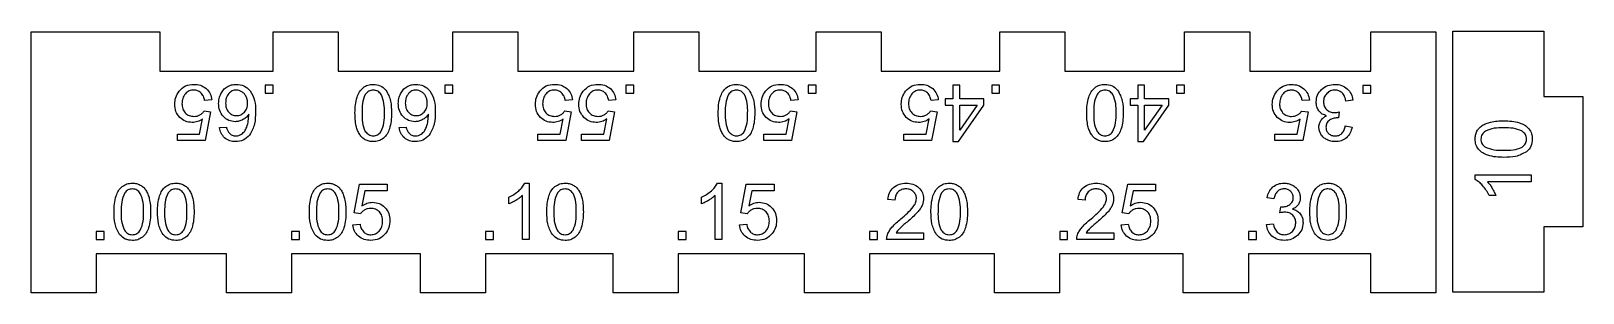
# Model space of a CAD drawing. Extents: x 2 to 121, y 279 to 299.
import ezdxf

# ---------------------------------------------------------------- set-up
doc = ezdxf.new("R2010")
doc.units = 0
doc.layers.get('0').update_dxf_attribs({"linetype": 'CONTINUOUS'})

msp = doc.modelspace()

# ---------------------------------------------------------------- linework, layer by layer
at = {"color": 7}
for points in [[(104.441694, 298.504643), (109.441694, 298.504643), (109.441694, 278.504657), (104.441694, 278.504657), (104.441694, 281.504661), (95.041694, 281.504661), (95.041694, 278.504657), (90.041696, 278.504657), (90.041696, 281.504661), (80.541696, 281.504661), (80.541696, 278.504657), (75.541696, 278.504657), (75.541696, 281.504661), (65.941694, 281.504661), (65.941694, 278.504657), (60.941696, 278.504657), (60.941696, 281.504661), (51.241695, 281.504661), (51.241695, 278.504657), (46.241695, 278.504657), (46.241695, 281.504661), (36.441695, 281.504661), (36.441695, 278.504657), (31.441694, 278.504657), (31.441694, 281.504661), (21.541695, 281.504661), (21.541695, 278.504657), (16.541694, 278.504657), (16.541694, 281.504661), (6.541696, 281.504661), (6.541696, 278.504657), (1.541695, 278.504657), (1.541695, 298.504643), (11.441695, 298.504643), (11.441695, 295.504665), (20.141695, 295.504665), (20.141695, 298.504643), (25.141695, 298.504643), (25.141695, 295.504665), (33.941695, 295.504665), (33.941695, 298.504643), (38.941695, 298.504643), (38.941695, 295.504665), (47.841694, 295.504665), (47.841694, 298.504643), (52.841694, 298.504643), (52.841694, 295.504665), (61.841695, 295.504665), (61.841695, 298.504643), (66.841695, 298.504643), (66.841695, 295.504665), (75.941695, 295.504665), (75.941695, 298.504643), (80.941696, 298.504643), (80.941696, 295.504665), (90.141695, 295.504665), (90.141695, 298.504643), (95.141695, 298.504643), (95.141695, 295.504665), (104.441694, 295.504665)], [(117.736488, 293.565683), (120.736495, 293.565683), (120.736495, 283.565685), (117.736488, 283.565685), (117.736488, 278.565684), (110.736488, 278.565684), (110.736488, 298.565684), (117.736488, 298.565684)]]:
    msp.add_lwpolyline(points, close=True, dxfattribs=at)
at = {"color": 5}
for points in [[(20.131691, 293.810829), (20.131691, 294.411407), (19.531102, 294.411407), (19.531102, 293.810829)], [(33.931704, 293.810829), (33.931704, 294.411407), (33.331118, 294.411407), (33.331118, 293.810829)], [(47.831693, 293.810829), (47.831693, 294.411407), (47.231107, 294.411407), (47.231107, 293.810829)], [(61.831702, 293.810935), (61.831702, 294.411513), (61.231113, 294.411513), (61.231113, 293.810935)], [(71.76276, 293.383104), (71.76276, 292.899683), (72.342838, 292.899683), (72.342838, 290.116478), (72.773492, 290.116478), (74.733452, 292.899683), (74.733452, 293.383104), (72.870171, 293.383104), (72.870171, 294.411407), (72.342827, 294.411407), (72.342827, 293.383104)], [(75.931705, 293.810829), (75.931705, 294.411407), (75.331119, 294.411407), (75.331119, 293.810829)], [(85.962755, 293.38321), (85.962755, 292.899789), (86.542832, 292.899789), (86.542832, 290.116584), (86.973497, 290.116584), (88.933459, 292.899789), (88.933459, 293.38321), (87.070176, 293.38321), (87.070176, 294.411513), (86.542832, 294.411513), (86.542832, 293.38321)], [(90.131699, 293.810935), (90.131699, 294.411513), (89.531113, 294.411513), (89.531113, 293.810935)], [(104.431695, 293.807892), (104.431695, 294.40847), (103.83111, 294.40847), (103.83111, 293.807892)], [(72.870182, 290.963172), (72.870182, 292.899683), (74.214908, 292.899683)], [(87.070176, 290.963277), (87.070176, 292.899789), (88.414902, 292.899789)], [(6.551695, 283.198471), (6.551695, 282.597893), (7.15228, 282.597893), (7.15228, 283.198471)], [(21.551691, 283.198471), (21.551691, 282.597893), (22.152277, 282.597893), (22.152277, 283.198471)], [(36.451691, 283.198471), (36.451691, 282.597893), (37.052276, 282.597893), (37.052276, 283.198471)], [(51.251707, 283.198471), (51.251707, 282.597893), (51.852293, 282.597893), (51.852293, 283.198471)], [(65.951703, 283.198471), (65.951703, 282.597893), (66.552289, 282.597893), (66.552289, 283.198471)], [(80.551668, 283.198471), (80.551668, 282.597893), (81.152254, 282.597893), (81.152254, 283.198471)], [(95.051695, 283.201408), (95.051695, 282.60083), (95.65228, 282.60083), (95.65228, 283.201408)]]:
    msp.add_lwpolyline(points, close=True, dxfattribs=at)
for points in [[(15.423682, 293.286398), (14.86997, 293.239541)], [(43.123697, 293.286398), (42.569987, 293.239541)], [(46.460598, 293.286398), (45.906888, 293.239541)], [(60.460617, 293.286504), (59.906905, 293.239647)], [(71.223698, 293.286398), (70.669986, 293.239541)], [(99.723686, 293.283488), (99.169977, 293.236604)], [(103.057672, 293.274704), (102.530328, 293.204378)], [(14.834828, 292.445579), (15.329945, 292.381127)], [(15.329945, 292.381127), (14.91393, 290.175084)], [(42.534819, 292.445579), (43.029936, 292.381127)], [(43.029936, 292.381127), (42.613921, 290.175084)], [(45.871744, 292.445579), (46.366861, 292.381127)], [(46.366861, 292.381127), (45.950846, 290.175084)], [(59.87174, 292.445685), (60.366857, 292.381232)], [(60.366857, 292.381232), (59.950842, 290.17519)], [(70.63482, 292.445579), (71.129938, 292.381127)], [(71.129938, 292.381127), (70.71392, 290.175084)], [(99.134819, 292.442669), (99.629936, 292.378216)], [(99.629936, 292.378216), (99.213921, 290.172147)], [(102.017632, 292.375279), (101.959037, 291.912391)], [(14.492055, 290.678983), (14.723499, 291.83328)], [(16.024267, 291.16825), (16.548682, 291.209261)], [(29.82428, 291.16825), (30.348695, 291.209261)], [(42.192046, 290.678983), (42.423493, 291.83328)], [(45.528971, 290.678983), (45.760415, 291.83328)], [(59.528967, 290.679088), (59.760411, 291.833386)], [(70.292047, 290.678983), (70.523492, 291.83328)], [(98.792046, 290.676072), (99.02349, 291.830343)], [(102.477594, 291.303002), (103.004938, 291.209261)], [(12.778187, 290.678983), (14.492055, 290.678983)], [(12.778187, 290.175084), (12.778187, 290.678983)], [(14.91393, 290.175084), (12.778187, 290.175084)], [(40.478178, 290.678983), (42.192046, 290.678983)], [(40.478178, 290.175084), (40.478178, 290.678983)], [(42.613921, 290.175084), (40.478178, 290.175084)], [(43.815103, 290.678983), (45.528971, 290.678983)], [(43.815103, 290.175084), (43.815103, 290.678983)], [(45.950846, 290.175084), (43.815103, 290.175084)], [(57.815099, 290.679088), (59.528967, 290.679088)], [(57.815099, 290.17519), (57.815099, 290.679088)], [(59.950842, 290.17519), (57.815099, 290.17519)], [(68.57818, 290.678983), (70.292047, 290.678983)], [(68.57818, 290.175084), (68.57818, 290.678983)], [(70.71392, 290.175084), (68.57818, 290.175084)], [(97.078178, 290.676072), (98.792046, 290.676072)], [(97.078178, 290.172147), (97.078178, 290.676072)], [(99.213921, 290.172147), (97.078178, 290.172147)], [(112.457444, 287.540211), (116.769941, 287.540211)], [(112.457444, 287.200367), (112.457444, 287.540211)], [(116.769941, 287.540211), (116.769941, 287.012867)], [(26.353447, 284.628173), (26.769462, 286.834216)], [(26.769462, 286.834216), (28.905205, 286.834216)], [(27.191338, 286.330317), (26.959893, 285.17602)], [(28.905205, 286.330317), (27.191338, 286.330317)], [(28.905205, 286.834216), (28.905205, 286.330317)], [(39.469269, 286.91039), (39.80911, 286.91039)], [(39.80911, 286.91039), (39.80911, 282.597893)], [(54.269272, 286.91039), (54.609116, 286.91039)], [(54.609116, 286.91039), (54.609116, 282.597893)], [(56.053453, 284.628173), (56.469468, 286.834216)], [(56.469468, 286.834216), (58.605211, 286.834216)], [(56.891343, 286.330317), (56.659899, 285.17602)], [(58.605211, 286.330317), (56.891343, 286.330317)], [(58.605211, 286.834216), (58.605211, 286.330317)], [(85.353454, 284.628173), (85.769469, 286.834216)], [(85.769469, 286.834216), (87.905212, 286.834216)], [(86.191344, 286.330317), (85.9599, 285.17602)], [(87.905212, 286.330317), (86.191344, 286.330317)], [(87.905212, 286.834216), (87.905212, 286.330317)], [(116.769941, 287.012867), (113.4096, 287.012867)], [(38.227079, 285.322493), (38.227079, 285.832266)], [(39.281767, 282.597893), (39.281767, 285.958234)], [(53.027085, 285.322493), (53.027085, 285.832266)], [(54.081773, 282.597893), (54.081773, 285.958234)], [(67.897002, 285.612556), (67.355011, 285.668198)], [(82.496993, 285.612556), (81.955002, 285.668198)], [(97.005796, 285.706298), (96.478452, 285.80004)], [(97.465758, 284.634021), (97.52435, 285.096909)], [(114.045341, 285.95818), (113.535568, 285.95818)], [(26.259711, 283.722902), (26.813423, 283.769759)], [(26.848565, 284.563721), (26.353447, 284.628173)], [(55.959716, 283.722902), (56.513428, 283.769759)], [(56.54857, 284.563721), (56.053453, 284.628173)], [(85.259691, 283.722902), (85.8134, 283.769759)], [(85.848571, 284.563721), (85.353454, 284.628173)], [(96.425718, 283.734623), (96.953062, 283.804922)], [(39.80911, 282.597893), (39.281767, 282.597893)], [(54.609116, 282.597893), (54.081773, 282.597893)], [(70.094282, 282.597893), (67.255414, 282.597893)], [(67.987836, 283.104729), (70.094282, 283.104729)], [(70.094282, 283.104729), (70.094282, 282.597893)], [(84.694247, 282.597893), (81.855379, 282.597893)], [(82.587801, 283.104729), (84.694247, 283.104729)], [(84.694247, 283.104729), (84.694247, 282.597893)]]:
    msp.add_lwpolyline(points, dxfattribs=at)
for points in [[(13.416185, 294.35976), (13.604605, 294.445776), (13.824201, 294.465197), (14.0438, 294.484643)], [(14.0438, 294.484643), (14.218827, 294.47406), (14.393855, 294.463741), (14.553737, 294.410348)], [(16.601416, 294.30007), (16.71433, 294.357247), (16.818679, 294.410084), (16.934109, 294.440511)], [(16.934109, 294.440511), (17.049433, 294.470938), (17.171128, 294.477791), (17.292823, 294.484643)], [(17.292823, 294.484643), (17.499917, 294.465329), (17.707012, 294.446067), (17.886376, 294.365634)], [(27.042544, 294.231226), (27.169502, 294.314172), (27.278925, 294.385663), (27.409865, 294.427097)], [(27.409865, 294.427097), (27.540318, 294.468345), (27.681809, 294.476494), (27.823303, 294.484643)], [(27.823303, 294.484643), (28.012821, 294.468504), (28.202337, 294.452285), (28.365379, 294.379022)], [(30.401429, 294.30007), (30.514343, 294.357247), (30.618692, 294.410084), (30.734122, 294.440511)], [(30.734122, 294.440511), (30.849446, 294.470938), (30.971141, 294.477791), (31.092836, 294.484643)], [(31.092836, 294.484643), (31.299931, 294.465329), (31.507025, 294.446067), (31.686389, 294.365634)], [(41.116202, 294.35976), (41.30462, 294.445776), (41.524216, 294.465197), (41.743815, 294.484643)], [(41.743815, 294.484643), (41.918842, 294.47406), (42.093872, 294.463741), (42.253752, 294.410348)], [(44.453101, 294.35976), (44.641521, 294.445776), (44.861118, 294.465197), (45.080716, 294.484643)], [(45.080716, 294.484643), (45.255744, 294.47406), (45.430773, 294.463741), (45.590653, 294.410348)], [(54.942539, 294.231331), (55.069499, 294.314278), (55.178923, 294.385769), (55.309863, 294.427202)], [(55.309863, 294.427202), (55.440315, 294.468451), (55.581807, 294.4766), (55.723301, 294.484749)], [(55.723301, 294.484749), (55.912819, 294.46861), (56.102335, 294.452391), (56.265376, 294.379128)], [(58.453121, 294.359866), (58.641541, 294.445882), (58.861137, 294.465302), (59.080733, 294.484749)], [(59.080733, 294.484749), (59.255763, 294.474166), (59.43079, 294.463847), (59.590673, 294.410454)], [(69.216201, 294.35976), (69.404619, 294.445776), (69.624218, 294.465197), (69.843814, 294.484643)], [(69.843814, 294.484643), (70.018844, 294.47406), (70.193871, 294.463741), (70.353753, 294.410348)], [(83.242539, 294.231331), (83.369499, 294.314278), (83.478923, 294.385769), (83.609863, 294.427202)], [(83.609863, 294.427202), (83.740313, 294.468451), (83.881807, 294.4766), (84.023301, 294.484749)], [(84.023301, 294.484749), (84.212819, 294.46861), (84.402335, 294.452391), (84.565376, 294.379128)], [(97.716192, 294.35685), (97.90461, 294.442839), (98.124206, 294.462286), (98.343805, 294.481733)], [(98.343805, 294.481733), (98.518832, 294.47115), (98.693862, 294.460831), (98.853741, 294.407412)], [(101.134254, 294.39241), (101.307461, 294.456677), (101.499948, 294.470673), (101.692437, 294.484643)], [(101.692437, 294.484643), (101.865173, 294.473002), (102.037909, 294.461096), (102.194741, 294.405903)], [(12.576027, 292.955352), (12.588859, 293.138258), (12.601665, 293.321165), (12.657767, 293.489334)], [(12.657767, 293.489334), (12.713909, 293.657582), (12.811387, 293.805088), (12.915868, 293.963176)], [(12.915868, 293.963176), (13.077687, 294.12436), (13.227608, 294.273691), (13.416185, 294.35976)], [(13.194231, 293.409297), (13.151511, 293.281901), (13.143553, 293.142068), (13.135597, 293.002236)], [(13.399267, 293.763945), (13.311251, 293.640914), (13.237178, 293.537356), (13.194231, 293.409297)], [(13.690105, 293.978337), (13.582753, 293.930315), (13.491009, 293.84713), (13.399267, 293.763945)], [(14.0438, 294.051071), (13.919052, 294.038635), (13.797468, 294.0262), (13.690105, 293.978337)], [(14.333847, 294.001408), (14.24368, 294.035116), (14.143739, 294.04308), (14.0438, 294.051071)], [(14.584325, 293.847447), (14.502334, 293.908937), (14.424038, 293.967674), (14.333847, 294.001408)], [(14.553737, 294.410348), (14.714249, 294.356744), (14.846438, 294.264219), (15.000343, 294.156534)], [(14.779593, 293.569053), (14.732725, 293.672135), (14.667069, 293.74971), (14.584325, 293.847447)], [(14.86997, 293.239541), (14.847956, 293.353312), (14.825935, 293.467109), (14.779593, 293.569053)], [(15.000343, 294.156534), (15.119115, 294.026914), (15.227192, 293.90899), (15.297118, 293.763416)], [(15.297118, 293.763416), (15.366952, 293.618054), (15.395316, 293.452239), (15.423682, 293.286398)], [(15.948096, 293.016867), (15.954976, 293.147307), (15.961855, 293.27772), (15.990766, 293.403)], [(15.990766, 293.403), (16.019674, 293.528307), (16.070024, 293.645941), (16.122412, 293.768337)], [(16.122412, 293.768337), (16.183335, 293.874117), (16.244258, 293.979898), (16.32381, 294.068771)], [(16.32381, 294.068771), (16.403442, 294.157724), (16.498321, 294.22596), (16.601416, 294.30007)], [(16.538866, 293.438746), (16.500237, 293.316191), (16.493704, 293.182655), (16.487172, 293.049094)], [(16.727405, 293.78154), (16.644988, 293.660731), (16.577813, 293.56228), (16.538866, 293.438746)], [(16.984678, 293.980692), (16.88919, 293.935316), (16.808297, 293.858428), (16.727405, 293.78154)], [(17.301625, 294.051071), (17.186473, 294.038106), (17.080256, 294.0262), (16.984678, 293.980692)], [(17.529159, 294.017231), (17.456412, 294.039191), (17.38172, 294.044906), (17.301625, 294.051071)], [(17.738148, 293.920684), (17.670002, 293.95799), (17.601856, 293.995323), (17.529159, 294.017231)], [(17.927918, 293.755002), (17.874139, 293.818581), (17.809697, 293.866974), (17.738148, 293.920684)], [(17.886376, 294.365634), (18.065769, 294.285174), (18.214282, 294.144945), (18.368018, 293.999795)], [(18.061879, 293.541298), (18.021745, 293.616413), (17.981607, 293.691555), (17.927918, 293.755002)], [(18.148554, 293.286928), (18.129239, 293.373843), (18.095563, 293.457584), (18.061879, 293.541298)], [(18.1776, 293.019804), (18.172705, 293.110292), (18.167863, 293.200038), (18.148554, 293.286928)], [(18.368018, 293.999795), (18.529713, 293.719495), (18.646516, 293.517009), (18.712527, 293.240017)], [(18.712527, 293.240017), (18.776376, 292.9721), (18.780204, 292.686879), (18.784033, 292.401658)], [(26.452965, 292.909817), (26.477836, 293.117356), (26.521079, 293.288039), (26.578187, 293.513464)], [(26.578187, 293.513464), (26.630511, 293.649592), (26.682835, 293.785694), (26.759384, 293.905894)], [(26.759384, 293.905894), (26.83633, 294.026703), (26.930665, 294.120259), (27.042544, 294.231226)], [(27.212465, 293.699492), (27.107581, 293.444037), (27.03499, 293.267216), (26.996332, 293.015518)], [(27.47364, 293.954498), (27.372519, 293.894676), (27.292491, 293.797097), (27.212465, 293.699492)], [(27.823303, 294.051071), (27.689281, 294.031227), (27.575222, 294.014585), (27.47364, 293.954498)], [(28.172704, 293.955159), (28.071122, 294.014955), (27.95705, 294.031624), (27.823303, 294.051177)], [(28.434144, 293.70108), (28.353994, 293.798341), (28.273841, 293.895602), (28.172704, 293.955159)], [(28.365379, 294.379022), (28.528619, 294.305653), (28.657619, 294.178547), (28.79889, 294.03935)], [(28.650475, 293.016391), (28.611827, 293.268513), (28.539165, 293.445413), (28.434144, 293.70108)], [(28.79889, 294.03935), (28.964493, 293.729814), (29.08386, 293.506717), (29.151231, 293.203981)], [(29.74811, 293.016867), (29.754989, 293.147307), (29.761868, 293.27772), (29.790779, 293.403)], [(29.790779, 293.403), (29.819687, 293.528307), (29.870038, 293.645941), (29.922425, 293.768337)], [(29.922425, 293.768337), (29.983348, 293.874117), (30.044271, 293.979898), (30.123823, 294.068771)], [(30.123823, 294.068771), (30.203458, 294.157724), (30.298334, 294.22596), (30.401429, 294.30007)], [(30.338866, 293.438746), (30.300237, 293.316191), (30.293704, 293.182655), (30.287172, 293.049094)], [(30.527405, 293.78154), (30.444988, 293.660731), (30.377813, 293.56228), (30.338866, 293.438746)], [(30.784678, 293.980692), (30.68919, 293.935316), (30.608296, 293.858428), (30.527405, 293.78154)], [(31.101625, 294.051071), (30.986473, 294.038106), (30.880256, 294.0262), (30.784678, 293.980692)], [(31.329159, 294.017231), (31.256412, 294.039191), (31.18172, 294.044906), (31.101625, 294.051071)], [(31.538148, 293.920684), (31.470002, 293.95799), (31.401856, 293.995323), (31.329159, 294.017231)], [(31.727918, 293.755002), (31.674139, 293.818581), (31.609697, 293.866974), (31.538148, 293.920684)], [(31.686389, 294.365634), (31.865782, 294.285174), (32.014295, 294.144945), (32.168031, 293.999795)], [(31.861879, 293.541298), (31.821744, 293.616413), (31.781607, 293.691555), (31.727918, 293.755002)], [(31.948554, 293.286928), (31.929239, 293.373843), (31.895563, 293.457584), (31.861879, 293.541298)], [(31.9776, 293.019804), (31.972705, 293.110292), (31.967863, 293.200038), (31.948554, 293.286928)], [(32.168031, 293.999795), (32.329726, 293.719495), (32.446529, 293.517009), (32.51254, 293.240017)], [(32.51254, 293.240017), (32.576389, 292.9721), (32.580218, 292.686879), (32.584046, 292.401658)], [(40.276042, 292.955352), (40.288874, 293.138258), (40.30168, 293.321165), (40.357785, 293.489334)], [(40.357785, 293.489334), (40.413924, 293.657582), (40.511402, 293.805088), (40.615886, 293.963176)], [(40.615886, 293.963176), (40.777702, 294.12436), (40.927623, 294.273691), (41.116202, 294.35976)], [(40.894246, 293.409297), (40.851526, 293.281901), (40.843568, 293.142068), (40.835612, 293.002236)], [(41.099285, 293.763945), (41.011269, 293.640914), (40.937193, 293.537356), (40.894246, 293.409297)], [(41.39012, 293.978337), (41.282768, 293.930315), (41.191027, 293.84713), (41.099282, 293.763945)], [(41.743815, 294.051071), (41.619069, 294.038635), (41.497483, 294.0262), (41.39012, 293.978337)], [(42.033862, 294.001408), (41.943695, 294.035116), (41.843756, 294.04308), (41.743815, 294.051071)], [(42.284343, 293.847447), (42.202351, 293.908937), (42.124053, 293.967674), (42.033862, 294.001408)], [(42.253752, 294.410348), (42.414264, 294.356744), (42.546455, 294.264219), (42.700358, 294.156534)], [(42.479608, 293.569053), (42.43274, 293.672135), (42.367084, 293.74971), (42.284343, 293.847447)], [(42.569987, 293.239541), (42.547974, 293.353312), (42.525953, 293.467109), (42.479608, 293.569053)], [(42.700358, 294.156534), (42.819132, 294.026914), (42.927207, 293.90899), (42.997133, 293.763416)], [(42.997133, 293.763416), (43.066967, 293.618054), (43.095333, 293.452239), (43.123697, 293.286398)], [(43.612943, 292.955352), (43.625775, 293.138258), (43.638581, 293.321165), (43.694686, 293.489334)], [(43.694686, 293.489334), (43.750825, 293.657582), (43.848303, 293.805088), (43.952784, 293.963176)], [(43.952784, 293.963176), (44.114604, 294.12436), (44.264524, 294.273691), (44.453101, 294.35976)], [(44.231147, 293.409297), (44.188428, 293.281901), (44.180469, 293.142068), (44.172513, 293.002236)], [(44.436183, 293.763945), (44.34817, 293.640914), (44.274094, 293.537356), (44.231147, 293.409297)], [(44.727021, 293.978337), (44.619669, 293.930315), (44.527928, 293.84713), (44.436183, 293.763945)], [(45.080716, 294.051071), (44.955968, 294.038635), (44.834384, 294.0262), (44.727021, 293.978337)], [(45.370763, 294.001408), (45.280596, 294.035116), (45.180655, 294.04308), (45.080716, 294.051071)], [(45.621242, 293.847447), (45.539253, 293.908937), (45.460954, 293.967674), (45.370763, 294.001408)], [(45.590653, 294.410348), (45.751165, 294.356744), (45.883354, 294.264219), (46.037259, 294.156534)], [(45.816509, 293.569053), (45.769641, 293.672135), (45.703985, 293.74971), (45.621242, 293.847447)], [(45.906888, 293.239541), (45.884875, 293.353312), (45.862854, 293.467109), (45.816509, 293.569053)], [(46.037259, 294.156534), (46.156031, 294.026914), (46.264108, 293.90899), (46.334034, 293.763416)], [(46.334034, 293.763416), (46.403869, 293.618054), (46.432235, 293.452239), (46.460598, 293.286398)], [(54.352963, 292.909923), (54.377833, 293.117462), (54.421077, 293.288145), (54.478185, 293.51357)], [(54.478185, 293.51357), (54.530509, 293.649698), (54.582833, 293.7858), (54.659382, 293.906)], [(54.659382, 293.906), (54.736328, 294.026808), (54.830662, 294.120365), (54.942539, 294.231331)], [(55.112457, 293.699492), (55.007574, 293.444037), (54.934982, 293.267216), (54.896324, 293.015518)], [(55.373632, 293.954498), (55.272511, 293.894676), (55.192483, 293.797097), (55.112457, 293.699492)], [(55.723295, 294.051071), (55.589273, 294.031227), (55.475214, 294.014585), (55.373632, 293.954498)], [(56.072696, 293.955159), (55.971115, 294.014955), (55.857039, 294.031624), (55.723295, 294.051177)], [(56.334136, 293.70108), (56.253986, 293.798341), (56.173833, 293.895602), (56.072696, 293.955159)], [(56.265376, 294.379128), (56.428616, 294.305759), (56.557616, 294.178653), (56.698888, 294.039456)], [(56.550467, 293.016391), (56.51182, 293.268513), (56.439157, 293.445413), (56.334136, 293.70108)], [(56.698888, 294.039456), (56.864491, 293.72992), (56.983858, 293.506823), (57.051228, 293.204087)], [(57.61296, 292.955458), (57.625792, 293.138364), (57.638598, 293.321271), (57.694703, 293.48944)], [(57.694703, 293.48944), (57.750845, 293.657688), (57.848323, 293.805193), (57.952804, 293.963282)], [(57.952804, 293.963282), (58.114623, 294.124466), (58.264544, 294.273797), (58.453121, 294.359866)], [(58.231164, 293.409403), (58.188447, 293.282006), (58.180489, 293.142174), (58.17253, 293.002342)], [(58.436203, 293.764051), (58.348187, 293.64102), (58.274114, 293.537462), (58.231164, 293.409403)], [(58.727041, 293.978443), (58.619686, 293.930421), (58.527945, 293.847236), (58.436203, 293.764051)], [(59.080733, 294.051177), (58.955988, 294.038741), (58.834404, 294.026306), (58.727041, 293.978443)], [(59.37078, 294.001514), (59.280615, 294.035222), (59.180674, 294.043186), (59.080733, 294.051177)], [(59.621261, 293.847553), (59.53927, 293.909042), (59.460974, 293.96778), (59.37078, 294.001514)], [(59.590673, 294.410454), (59.751185, 294.35685), (59.883373, 294.264325), (60.037276, 294.15664)], [(59.816529, 293.569159), (59.769658, 293.67224), (59.704004, 293.749816), (59.621261, 293.847553)], [(59.906905, 293.239647), (59.884892, 293.353417), (59.862871, 293.467215), (59.816529, 293.569159)], [(60.037276, 294.15664), (60.15605, 294.02702), (60.264127, 293.909095), (60.334054, 293.763522)], [(60.334054, 293.763522), (60.403888, 293.61816), (60.432251, 293.452345), (60.460617, 293.286504)], [(68.376041, 292.955352), (68.388873, 293.138258), (68.401679, 293.321165), (68.457784, 293.489334)], [(68.457784, 293.489334), (68.513923, 293.657582), (68.611403, 293.805088), (68.715885, 293.963176)], [(68.715885, 293.963176), (68.877701, 294.12436), (69.027625, 294.273691), (69.216201, 294.35976)], [(68.994245, 293.409297), (68.951528, 293.281901), (68.943569, 293.142068), (68.935611, 293.002236)], [(69.199284, 293.763945), (69.111267, 293.640914), (69.037192, 293.537356), (68.994245, 293.409297)], [(69.490122, 293.978337), (69.382767, 293.930315), (69.291025, 293.84713), (69.199284, 293.763945)], [(69.843814, 294.051071), (69.719068, 294.038635), (69.597484, 294.0262), (69.490122, 293.978337)], [(70.133861, 294.001408), (70.043696, 294.035116), (69.943755, 294.04308), (69.843814, 294.051071)], [(70.384342, 293.847447), (70.30235, 293.908937), (70.224055, 293.967674), (70.133861, 294.001408)], [(70.353753, 294.410348), (70.514266, 294.356744), (70.646454, 294.264219), (70.800357, 294.156534)], [(70.57961, 293.569053), (70.532739, 293.672135), (70.467085, 293.74971), (70.384342, 293.847447)], [(70.669986, 293.239541), (70.647973, 293.353312), (70.625951, 293.467109), (70.57961, 293.569053)], [(70.800357, 294.156534), (70.919131, 294.026914), (71.027208, 293.90899), (71.097135, 293.763416)], [(71.097135, 293.763416), (71.166969, 293.618054), (71.195332, 293.452239), (71.223698, 293.286398)], [(82.652963, 292.909923), (82.677833, 293.117462), (82.721077, 293.288145), (82.778185, 293.51357)], [(82.778185, 293.51357), (82.830509, 293.649698), (82.882833, 293.7858), (82.959382, 293.906)], [(82.959382, 293.906), (83.036328, 294.026808), (83.130663, 294.120365), (83.242539, 294.231331)], [(83.412457, 293.699492), (83.307574, 293.444037), (83.234982, 293.267216), (83.196324, 293.015518)], [(83.673632, 293.954498), (83.572511, 293.894676), (83.492483, 293.797097), (83.412457, 293.699492)], [(84.023295, 294.051071), (83.889273, 294.031227), (83.775214, 294.014585), (83.673632, 293.954498)], [(84.372696, 293.955159), (84.271115, 294.014955), (84.157039, 294.031624), (84.023295, 294.051177)], [(84.634136, 293.70108), (84.553983, 293.798341), (84.473833, 293.895602), (84.372696, 293.955159)], [(84.565376, 294.379128), (84.728616, 294.305759), (84.857616, 294.178653), (84.998888, 294.039456)], [(84.850467, 293.016391), (84.81182, 293.268513), (84.739157, 293.445413), (84.634136, 293.70108)], [(84.998888, 294.039456), (85.164488, 293.72992), (85.283858, 293.506823), (85.351228, 293.204087)], [(96.876031, 292.952415), (96.888864, 293.135321), (96.901669, 293.318228), (96.957772, 293.486397)], [(96.957772, 293.486397), (97.013914, 293.654672), (97.111391, 293.802151), (97.215873, 293.960239)], [(97.215873, 293.960239), (97.377692, 294.121423), (97.527613, 294.270781), (97.716192, 294.35685)], [(97.494236, 293.406361), (97.451516, 293.278964), (97.443557, 293.139131), (97.435601, 292.999299)], [(97.699272, 293.761008), (97.611258, 293.637977), (97.537183, 293.534445), (97.494236, 293.406361)], [(97.99011, 293.9754), (97.882758, 293.927405), (97.791016, 293.84422), (97.699272, 293.761008)], [(98.343805, 294.048134), (98.219056, 294.035698), (98.097472, 294.023528), (97.99011, 293.9754)], [(98.633852, 293.998472), (98.543684, 294.032206), (98.443743, 294.04017), (98.343805, 294.048134)], [(98.88433, 293.844511), (98.802341, 293.906), (98.724043, 293.964737), (98.633852, 293.998472)], [(98.853741, 294.407412), (99.014254, 294.353807), (99.146445, 294.261309), (99.300348, 294.153597)], [(99.079598, 293.566116), (99.032729, 293.669198), (98.967073, 293.746773), (98.88433, 293.844511)], [(99.169977, 293.236604), (99.147963, 293.350401), (99.125942, 293.464172), (99.079598, 293.566116)], [(99.300348, 294.153597), (99.419119, 294.024004), (99.527196, 293.906053), (99.597123, 293.760505)], [(99.597123, 293.760505), (99.666957, 293.615117), (99.695323, 293.449302), (99.723686, 293.283488)], [(100.245172, 293.139925), (100.262529, 293.321562), (100.279713, 293.50169), (100.348145, 293.660599)], [(100.348145, 293.660599), (100.416577, 293.819507), (100.535952, 293.956509), (100.655326, 294.093536)], [(100.655326, 294.093536), (100.815648, 294.216621), (100.960785, 294.328063), (101.134254, 294.39241)], [(100.867152, 293.497589), (100.824707, 293.391015), (100.814725, 293.271344), (100.804742, 293.151646)], [(101.061089, 293.790324), (100.983486, 293.694968), (100.909609, 293.604163), (100.867152, 293.497589)], [(101.348408, 293.984502), (101.243606, 293.941692), (101.1535, 293.866947), (101.061089, 293.790324)], [(101.689506, 294.048134), (101.571354, 294.037815), (101.453204, 294.027232), (101.348408, 293.984502)], [(101.974594, 294.000403), (101.885864, 294.033079), (101.787685, 294.040593), (101.689506, 294.048134)], [(102.221244, 293.850384), (102.139787, 293.910921), (102.063375, 293.967727), (101.974594, 294.000403)], [(102.194741, 294.405903), (102.35188, 294.350579), (102.483801, 294.254853), (102.631401, 294.14775)], [(102.426029, 293.552569), (102.375073, 293.663456), (102.309192, 293.743493), (102.221244, 293.850384)], [(102.530328, 293.204378), (102.503108, 293.324234), (102.475887, 293.444064), (102.426029, 293.552569)], [(102.631401, 294.14775), (102.748771, 294.018818), (102.858223, 293.898618), (102.928798, 293.752753)], [(102.928798, 293.752753), (102.999326, 293.606968), (103.028499, 293.440836), (103.057672, 293.274704)], [(12.666755, 292.414014), (12.603303, 292.581416), (12.589671, 292.768371), (12.57604, 292.955352)], [(12.962758, 291.953401), (12.840322, 292.107706), (12.730319, 292.246348), (12.666755, 292.414014)], [(13.13561, 293.002236), (13.142939, 292.870685), (13.150294, 292.739134), (13.191217, 292.619992)], [(13.191217, 292.619992), (13.232413, 292.500083), (13.303456, 292.404939), (13.389028, 292.290322)], [(13.389028, 292.290322), (13.491017, 292.20711), (13.581735, 292.133106), (13.69287, 292.090297)], [(13.69287, 292.090297), (13.803765, 292.047593), (13.928183, 292.038571), (14.0526, 292.029575)], [(14.0526, 292.029575), (14.133071, 292.033808), (14.213541, 292.038306), (14.290252, 292.057303)], [(14.290252, 292.057303), (14.367028, 292.076353), (14.437035, 292.109532), (14.512563, 292.145303)], [(14.512563, 292.145303), (14.575639, 292.185335), (14.638713, 292.225393), (14.692545, 292.27532)], [(14.692545, 292.27532), (14.746412, 292.325273), (14.789047, 292.383296), (14.834828, 292.445579)], [(16.033626, 292.477461), (15.973055, 292.645154), (15.960574, 292.831024), (15.948096, 293.016867)], [(16.318701, 292.013462), (16.199305, 292.170915), (16.094361, 292.309319), (16.033626, 292.477461)], [(16.487164, 293.049094), (16.493673, 292.920506), (16.500208, 292.791919), (16.538377, 292.674497)], [(16.538377, 292.674497), (16.576863, 292.556122), (16.643242, 292.462274), (16.724469, 292.347445)], [(16.724477, 292.347445), (16.811427, 292.270742), (16.895474, 292.19658), (16.99518, 292.154061)], [(16.99518, 292.154061), (17.094872, 292.111516), (17.208503, 292.101303), (17.322133, 292.09109)], [(17.322133, 292.09109), (17.436753, 292.101674), (17.551374, 292.112522), (17.652447, 292.155172)], [(17.652447, 292.155172), (17.753521, 292.197903), (17.841045, 292.272674), (17.928577, 292.347445)], [(17.928577, 292.347445), (18.009595, 292.453278), (18.079945, 292.545168), (18.120685, 292.657934)], [(18.259618, 292.19658), (18.195996, 292.109505), (18.132372, 292.022457), (18.055008, 291.950385)], [(18.120685, 292.657934), (18.161291, 292.770329), (18.169446, 292.89508), (18.1776, 293.019804)], [(18.229831, 291.692654), (18.253062, 291.858469), (18.256343, 292.027511), (18.259618, 292.19658)], [(18.784033, 292.401658), (18.779165, 292.079819), (18.774296, 291.75798), (18.703436, 291.454609)], [(26.440876, 291.78256), (26.425821, 291.951867), (26.424366, 292.122549), (26.422911, 292.293258)], [(26.422914, 292.293258), (26.425745, 292.499739), (26.428576, 292.706247), (26.452965, 292.909817)], [(26.964907, 292.293258), (26.962261, 292.049313), (26.959827, 291.805367), (26.995935, 291.569411)], [(26.996332, 293.015518), (26.960174, 292.780092), (26.962539, 292.536675), (26.964907, 292.293258)], [(28.643281, 291.547054), (28.683704, 291.789836), (28.682707, 292.041587), (28.681709, 292.293364)], [(28.681704, 292.293364), (28.684085, 292.537046), (28.686599, 292.780727), (28.650475, 293.016391)], [(29.151231, 293.203981), (29.216337, 292.911431), (29.220017, 292.602345), (29.223695, 292.293258)], [(29.223695, 292.293258), (29.22089, 292.085719), (29.218112, 291.87818), (29.193503, 291.673631)], [(29.833639, 292.477461), (29.773068, 292.645154), (29.760587, 292.831024), (29.74811, 293.016867)], [(30.118714, 292.013462), (29.999318, 292.170915), (29.894374, 292.309319), (29.833639, 292.477461)], [(30.287164, 293.049094), (30.293672, 292.920506), (30.300181, 292.791919), (30.338376, 292.674497)], [(30.338376, 292.674497), (30.376863, 292.556122), (30.443241, 292.462274), (30.524469, 292.347445)], [(30.524476, 292.347445), (30.611426, 292.270742), (30.695474, 292.19658), (30.79518, 292.154061)], [(30.79518, 292.154061), (30.894872, 292.111516), (31.008503, 292.101303), (31.122133, 292.09109)], [(31.122133, 292.09109), (31.236753, 292.101674), (31.351371, 292.112522), (31.452447, 292.155172)], [(31.452447, 292.155172), (31.55352, 292.197903), (31.641045, 292.272674), (31.728577, 292.347445)], [(31.728577, 292.347445), (31.809595, 292.453278), (31.879945, 292.545168), (31.920685, 292.657934)], [(32.059631, 292.19658), (31.996007, 292.109505), (31.932385, 292.022457), (31.855021, 291.950385)], [(31.920685, 292.657934), (31.961291, 292.770329), (31.969445, 292.89508), (31.9776, 293.019804)], [(32.029845, 291.692654), (32.053075, 291.858469), (32.056356, 292.027511), (32.059631, 292.19658)], [(32.584046, 292.401658), (32.579178, 292.079819), (32.574309, 291.75798), (32.503449, 291.454609)], [(40.366746, 292.414014), (40.303294, 292.581416), (40.289663, 292.768371), (40.276031, 292.955352)], [(40.662749, 291.953401), (40.540313, 292.107706), (40.430312, 292.246348), (40.366746, 292.414014)], [(40.835601, 293.002236), (40.84293, 292.870685), (40.850286, 292.739134), (40.891211, 292.619992)], [(40.891211, 292.619992), (40.932404, 292.500083), (41.003448, 292.404939), (41.089019, 292.290322)], [(41.089019, 292.290322), (41.191008, 292.20711), (41.281726, 292.133106), (41.392861, 292.090297)], [(41.392861, 292.090297), (41.503759, 292.047593), (41.628176, 292.038571), (41.752591, 292.029575)], [(41.752591, 292.029575), (41.833062, 292.033808), (41.913532, 292.038306), (41.990245, 292.057303)], [(41.990245, 292.057303), (42.06702, 292.076353), (42.137026, 292.109532), (42.212554, 292.145303)], [(42.212554, 292.145303), (42.27563, 292.185335), (42.338707, 292.225393), (42.392537, 292.27532)], [(42.392537, 292.27532), (42.446406, 292.325273), (42.489038, 292.383296), (42.534819, 292.445579)], [(43.703671, 292.414014), (43.640219, 292.581416), (43.626588, 292.768371), (43.612956, 292.955352)], [(43.999674, 291.953401), (43.877238, 292.107706), (43.767235, 292.246348), (43.703671, 292.414014)], [(44.172526, 293.002236), (44.179855, 292.870685), (44.187211, 292.739134), (44.228134, 292.619992)], [(44.228134, 292.619992), (44.269329, 292.500083), (44.340373, 292.404939), (44.425944, 292.290322)], [(44.425944, 292.290322), (44.527933, 292.20711), (44.618651, 292.133106), (44.729786, 292.090297)], [(44.729786, 292.090297), (44.840684, 292.047593), (44.965101, 292.038571), (45.089516, 292.029575)], [(45.089516, 292.029575), (45.169987, 292.033808), (45.250457, 292.038306), (45.327168, 292.057303)], [(45.327168, 292.057303), (45.403945, 292.076353), (45.473951, 292.109532), (45.549479, 292.145303)], [(45.549479, 292.145303), (45.612555, 292.185335), (45.675632, 292.225393), (45.729462, 292.27532)], [(45.729462, 292.27532), (45.783328, 292.325273), (45.825963, 292.383296), (45.871744, 292.445579)], [(54.340874, 291.782666), (54.325819, 291.951972), (54.324364, 292.122655), (54.322909, 292.293364)], [(54.322911, 292.293364), (54.325742, 292.499845), (54.328573, 292.706352), (54.352963, 292.909923)], [(54.864897, 292.293258), (54.862251, 292.049313), (54.859843, 291.805367), (54.895927, 291.569411)], [(54.896324, 293.015518), (54.860166, 292.780092), (54.862532, 292.536675), (54.864897, 292.293258)], [(56.543273, 291.547054), (56.583696, 291.789836), (56.582699, 292.041587), (56.581699, 292.293364)], [(56.581694, 292.293364), (56.584075, 292.537046), (56.586588, 292.780727), (56.550467, 293.016391)], [(57.051228, 293.204087), (57.116334, 292.911537), (57.120012, 292.602451), (57.123692, 292.293364)], [(57.123692, 292.293364), (57.120888, 292.085825), (57.11811, 291.878286), (57.093501, 291.673737)], [(57.703667, 292.41412), (57.640212, 292.581522), (57.626581, 292.768477), (57.612949, 292.955458)], [(57.99967, 291.953507), (57.877234, 292.107812), (57.767231, 292.246454), (57.703667, 292.41412)], [(58.172519, 293.002342), (58.179848, 292.870791), (58.187204, 292.73924), (58.228129, 292.620098)], [(58.228129, 292.620098), (58.269325, 292.500189), (58.340366, 292.405045), (58.425937, 292.290427)], [(58.425937, 292.290427), (58.527926, 292.207216), (58.618647, 292.133212), (58.729782, 292.090402)], [(58.729782, 292.090402), (58.840677, 292.047699), (58.965095, 292.038676), (59.089512, 292.029681)], [(59.089512, 292.029681), (59.169983, 292.033914), (59.250453, 292.038412), (59.327164, 292.057409)], [(59.327164, 292.057409), (59.40394, 292.076459), (59.473947, 292.109638), (59.549474, 292.145409)], [(59.549474, 292.145409), (59.612551, 292.185441), (59.675625, 292.225499), (59.729455, 292.275426)], [(59.729455, 292.275426), (59.783324, 292.325379), (59.825956, 292.383402), (59.87174, 292.445685)], [(68.466748, 292.414014), (68.403295, 292.581416), (68.389661, 292.768371), (68.37603, 292.955352)], [(68.76275, 291.953401), (68.640314, 292.107706), (68.530311, 292.246348), (68.466748, 292.414014)], [(68.9356, 293.002236), (68.942929, 292.870685), (68.950284, 292.739134), (68.99121, 292.619992)], [(68.99121, 292.619992), (69.032406, 292.500083), (69.103446, 292.404939), (69.189018, 292.290322)], [(69.189018, 292.290322), (69.29101, 292.20711), (69.381727, 292.133106), (69.492863, 292.090297)], [(69.492863, 292.090297), (69.603758, 292.047593), (69.728175, 292.038571), (69.852593, 292.029575)], [(69.852593, 292.029575), (69.933063, 292.033808), (70.013534, 292.038306), (70.090244, 292.057303)], [(70.090244, 292.057303), (70.167018, 292.076353), (70.237027, 292.109532), (70.312555, 292.145303)], [(70.312555, 292.145303), (70.375629, 292.185335), (70.438706, 292.225393), (70.492535, 292.27532)], [(70.492535, 292.27532), (70.546405, 292.325273), (70.589037, 292.383296), (70.63482, 292.445579)], [(82.640874, 291.782666), (82.625819, 291.951972), (82.624364, 292.122655), (82.622909, 292.293364)], [(82.622911, 292.293364), (82.625742, 292.499845), (82.628573, 292.706352), (82.652963, 292.909923)], [(83.164897, 292.293258), (83.162251, 292.049313), (83.159843, 291.805367), (83.195927, 291.569411)], [(83.196324, 293.015518), (83.160166, 292.780092), (83.162532, 292.536675), (83.164897, 292.293258)], [(84.843273, 291.547054), (84.883696, 291.789836), (84.882699, 292.041587), (84.881699, 292.293364)], [(84.881694, 292.293364), (84.884075, 292.537046), (84.886588, 292.780727), (84.850467, 293.016391)], [(85.351228, 293.204087), (85.416334, 292.911537), (85.420012, 292.602451), (85.423693, 292.293364)], [(85.423693, 292.293364), (85.420888, 292.085825), (85.41811, 291.878286), (85.393501, 291.673737)], [(96.966746, 292.411077), (96.903294, 292.578479), (96.889663, 292.76546), (96.876031, 292.952415)], [(97.262749, 291.950464), (97.140313, 292.104769), (97.030312, 292.243411), (96.966746, 292.411077)], [(97.435601, 292.999299), (97.44293, 292.867748), (97.450286, 292.736197), (97.491209, 292.617056)], [(97.491209, 292.617056), (97.532404, 292.497173), (97.603448, 292.402002), (97.689019, 292.287385)], [(97.689019, 292.287385), (97.791008, 292.204173), (97.881726, 292.130169), (97.992861, 292.08736)], [(97.992861, 292.08736), (98.103759, 292.044656), (98.228176, 292.03566), (98.352591, 292.026638)], [(98.352591, 292.026638), (98.433062, 292.030871), (98.513532, 292.035369), (98.590243, 292.054366)], [(98.590243, 292.054366), (98.66702, 292.073416), (98.737026, 292.106621), (98.812554, 292.142367)], [(98.812554, 292.142367), (98.87563, 292.182425), (98.938707, 292.222456), (98.992537, 292.272383)], [(98.992537, 292.272383), (99.046403, 292.322336), (99.089038, 292.380359), (99.134819, 292.442669)], [(100.292757, 292.775356), (100.258467, 292.891111), (100.251818, 293.015518), (100.245172, 293.139925)], [(100.456108, 292.447061), (100.386613, 292.561361), (100.327193, 292.659124), (100.292757, 292.775356)], [(100.71889, 292.211635), (100.619737, 292.272012), (100.542437, 292.354695), (100.456108, 292.447061)], [(101.047905, 292.082306), (100.932882, 292.116834), (100.817857, 292.151362), (100.71889, 292.211635)], [(100.80054, 291.932129), (100.874629, 291.992242), (100.961267, 292.037274), (101.047905, 292.082306)], [(100.804742, 293.151646), (100.813473, 293.03941), (100.822204, 292.927174), (100.861307, 292.827135)], [(100.861307, 292.827135), (100.900434, 292.727016), (100.968283, 292.643408), (101.042047, 292.552524)], [(101.042047, 292.552524), (101.134169, 292.478811), (101.218307, 292.411474), (101.319214, 292.372633)], [(101.319214, 292.372633), (101.420001, 292.333846), (101.53278, 292.325247), (101.645561, 292.316674)], [(101.645561, 292.316674), (101.716435, 292.320907), (101.770199, 292.324082), (101.833339, 292.334401)], [(101.833339, 292.334401), (101.895296, 292.344455), (101.956465, 292.359801), (102.017632, 292.375253)], [(13.396666, 291.65982), (13.238358, 291.724563), (13.102386, 291.837461), (12.962758, 291.953401)], [(13.911977, 291.563749), (13.73347, 291.57936), (13.554961, 291.595102), (13.396666, 291.65982)], [(14.33857, 291.634869), (14.203304, 291.589308), (14.064819, 291.577164), (13.911977, 291.563749)], [(14.723499, 291.83328), (14.598571, 291.756816), (14.47364, 291.680351), (14.33857, 291.634869)], [(16.144965, 290.73862), (16.081274, 290.869985), (16.052771, 291.019131), (16.024267, 291.16825)], [(16.72626, 291.723293), (16.57667, 291.788142), (16.447685, 291.900802), (16.318701, 292.013462)], [(16.548682, 291.209261), (16.568394, 291.127848), (16.588086, 291.04641), (16.620268, 290.970739)], [(16.620268, 290.970739), (16.65333, 290.893004), (16.693396, 290.835854), (16.7479, 290.758093)], [(17.216649, 291.625265), (17.044599, 291.641934), (16.875858, 291.658417), (16.72626, 291.723293)], [(17.513655, 291.660878), (17.417473, 291.63733), (17.318305, 291.631403), (17.216649, 291.625265)], [(17.793798, 291.765891), (17.701813, 291.725145), (17.609828, 291.684399), (17.513655, 291.660878)], [(17.717627, 290.673135), (17.80871, 290.753463), (17.885608, 290.821276), (17.950765, 290.910572)], [(18.055008, 291.950385), (17.977511, 291.87818), (17.890519, 291.825025), (17.793798, 291.765891)], [(17.950765, 290.910572), (18.01559, 290.999393), (18.062898, 291.10139), (18.110205, 291.203413)], [(18.110205, 291.203413), (18.165456, 291.387352), (18.205937, 291.522157), (18.229831, 291.692654)], [(18.703436, 291.454609), (18.630352, 291.141686), (18.501458, 290.90999), (18.324073, 290.591088)], [(26.519592, 291.278105), (26.483278, 291.468076), (26.456309, 291.609152), (26.440876, 291.78256)], [(26.627153, 290.947905), (26.583158, 291.054532), (26.551377, 291.166319), (26.519592, 291.278105)], [(26.786194, 290.639427), (26.723782, 290.748833), (26.671392, 290.84067), (26.627153, 290.947905)], [(26.995935, 291.569411), (27.034572, 291.316867), (27.107309, 291.139913), (27.212465, 290.884061)], [(27.21247, 290.884167), (27.29362, 290.786774), (27.374773, 290.689407), (27.476961, 290.630193)], [(28.158874, 290.614107), (28.255418, 290.665648), (28.332332, 290.754415), (28.409246, 290.84321)], [(28.409246, 290.843157), (28.521956, 291.106629), (28.600535, 291.290302), (28.643281, 291.547054)], [(29.066956, 291.067179), (29.014322, 290.931263), (28.961686, 290.79532), (28.884904, 290.675384)], [(29.193503, 291.673631), (29.168394, 291.46498), (29.124751, 291.293795), (29.066956, 291.067179)], [(29.944978, 290.73862), (29.881288, 290.869985), (29.852784, 291.019131), (29.82428, 291.16825)], [(30.526273, 291.723293), (30.376683, 291.788142), (30.247698, 291.900802), (30.118714, 292.013462)], [(30.348695, 291.209261), (30.368407, 291.127848), (30.3881, 291.04641), (30.420281, 290.970739)], [(30.420281, 290.970739), (30.453343, 290.893004), (30.493409, 290.835854), (30.547913, 290.758093)], [(31.016662, 291.625265), (30.844612, 291.641934), (30.675871, 291.658417), (30.526273, 291.723293)], [(31.313668, 291.660878), (31.217486, 291.63733), (31.118318, 291.631403), (31.016662, 291.625265)], [(31.593811, 291.765891), (31.501826, 291.725145), (31.409841, 291.684399), (31.313668, 291.660878)], [(31.51764, 290.673135), (31.608723, 290.753463), (31.685622, 290.821276), (31.750778, 290.910572)], [(31.855021, 291.950385), (31.777525, 291.87818), (31.690532, 291.825025), (31.593811, 291.765891)], [(31.750778, 290.910572), (31.815603, 290.999393), (31.862911, 291.10139), (31.910218, 291.203413)], [(31.910218, 291.203413), (31.965469, 291.387352), (32.00595, 291.522157), (32.029845, 291.692654)], [(32.503449, 291.454609), (32.430365, 291.141686), (32.301471, 290.90999), (32.124086, 290.591088)], [(41.09666, 291.65982), (40.938349, 291.724563), (40.802377, 291.837461), (40.662749, 291.953401)], [(41.611968, 291.563749), (41.433462, 291.57936), (41.254955, 291.595102), (41.09666, 291.65982)], [(42.038564, 291.634869), (41.903295, 291.589308), (41.764813, 291.577164), (41.611968, 291.563749)], [(42.423493, 291.83328), (42.298562, 291.756816), (42.173631, 291.680351), (42.038564, 291.634869)], [(44.433583, 291.65982), (44.275274, 291.724563), (44.139302, 291.837461), (43.999674, 291.953401)], [(44.948893, 291.563749), (44.770387, 291.57936), (44.59188, 291.595102), (44.433583, 291.65982)], [(45.375489, 291.634869), (45.24022, 291.589308), (45.101738, 291.577164), (44.948893, 291.563749)], [(45.760415, 291.83328), (45.635487, 291.756816), (45.510556, 291.680351), (45.375489, 291.634869)], [(54.41959, 291.278211), (54.383276, 291.468182), (54.356307, 291.609258), (54.340874, 291.782666)], [(54.527151, 290.948011), (54.483156, 291.054638), (54.451372, 291.166425), (54.41959, 291.278211)], [(54.686192, 290.639533), (54.623779, 290.748938), (54.571389, 290.840775), (54.527151, 290.948011)], [(54.895927, 291.569411), (54.934564, 291.316867), (55.007301, 291.139913), (55.112457, 290.884061)], [(55.112462, 290.884167), (55.193613, 290.786774), (55.274766, 290.689407), (55.376953, 290.630193)], [(56.058866, 290.614107), (56.15541, 290.665648), (56.232324, 290.754415), (56.309239, 290.84321)], [(56.309239, 290.843157), (56.421949, 291.106629), (56.500527, 291.290302), (56.543273, 291.547054)], [(56.966953, 291.067285), (56.91432, 290.931369), (56.861684, 290.795426), (56.784899, 290.67549)], [(57.093501, 291.673737), (57.068392, 291.465086), (57.024749, 291.293901), (56.966953, 291.067285)], [(58.433578, 291.659925), (58.27527, 291.724669), (58.139298, 291.837567), (57.99967, 291.953507)], [(58.948889, 291.563855), (58.77038, 291.579466), (58.591873, 291.595208), (58.433578, 291.659925)], [(59.375482, 291.634975), (59.240216, 291.589414), (59.101731, 291.57727), (58.948889, 291.563855)], [(59.760411, 291.833386), (59.63548, 291.756922), (59.510552, 291.680457), (59.375482, 291.634975)], [(69.196659, 291.65982), (69.038351, 291.724563), (68.902379, 291.837461), (68.76275, 291.953401)], [(69.71197, 291.563749), (69.53346, 291.57936), (69.354954, 291.595102), (69.196659, 291.65982)], [(70.138563, 291.634869), (70.003297, 291.589308), (69.864811, 291.577164), (69.71197, 291.563749)], [(70.523492, 291.83328), (70.398561, 291.756816), (70.273632, 291.680351), (70.138563, 291.634869)], [(82.71959, 291.278211), (82.683276, 291.468182), (82.656307, 291.609258), (82.640874, 291.782666)], [(82.827151, 290.948011), (82.783156, 291.054638), (82.751372, 291.166425), (82.71959, 291.278211)], [(82.986192, 290.639533), (82.92378, 290.748938), (82.871389, 290.840775), (82.827151, 290.948011)], [(83.195927, 291.569411), (83.234562, 291.316867), (83.307301, 291.139913), (83.412457, 290.884061)], [(83.412462, 290.884167), (83.493613, 290.786774), (83.574766, 290.689407), (83.67695, 290.630193)], [(84.358866, 290.614107), (84.45541, 290.665648), (84.532324, 290.754415), (84.609239, 290.84321)], [(84.609239, 290.843157), (84.721949, 291.106629), (84.800527, 291.290302), (84.843273, 291.547054)], [(85.266953, 291.067285), (85.21432, 290.931369), (85.161684, 290.795426), (85.084899, 290.67549)], [(85.393501, 291.673737), (85.368392, 291.465086), (85.324749, 291.293901), (85.266953, 291.067285)], [(97.69666, 291.656909), (97.53835, 291.721626), (97.402377, 291.834524), (97.262749, 291.950464)], [(98.211968, 291.560812), (98.033462, 291.576423), (97.854955, 291.592192), (97.69666, 291.656909)], [(98.638564, 291.631932), (98.503296, 291.586371), (98.364813, 291.574227), (98.211968, 291.560812)], [(99.02349, 291.830343), (98.898562, 291.753879), (98.773631, 291.677414), (98.638564, 291.631932)], [(100.456108, 291.212197), (100.462167, 291.302235), (100.468253, 291.392273), (100.493079, 291.476754)], [(100.496071, 290.924516), (100.469824, 291.016803), (100.463093, 291.112635), (100.456108, 291.212197)], [(100.493079, 291.476754), (100.517923, 291.561262), (100.561283, 291.639367), (100.605521, 291.719033)], [(100.612848, 290.658477), (100.567583, 290.745367), (100.52232, 290.832282), (100.496071, 290.924516)], [(100.605521, 291.719033), (100.670241, 291.800975), (100.726184, 291.871804), (100.80054, 291.932129)], [(101.060187, 291.508557), (101.016155, 291.417779), (101.007127, 291.309141), (100.998102, 291.200476)], [(100.998102, 291.200476), (101.00559, 291.109989), (101.013104, 291.019501), (101.045539, 290.939306)], [(101.045539, 290.939306), (101.077998, 290.859085), (101.134402, 290.791695), (101.194391, 290.719993)], [(101.149719, 291.632753), (101.104507, 291.584995), (101.078125, 291.545546), (101.060187, 291.508557)], [(101.267633, 291.742475), (101.22675, 291.706704), (101.185869, 291.670932), (101.149719, 291.632753)], [(101.557717, 291.875376), (101.456559, 291.846245), (101.364283, 291.795551), (101.267633, 291.742475)], [(101.874077, 291.918238), (101.76646, 291.911359), (101.658843, 291.90448), (101.557717, 291.875376)], [(101.916632, 291.91636), (101.902133, 291.91636), (101.890171, 291.919005), (101.874077, 291.919005)], [(101.959037, 291.912391), (101.944908, 291.915037), (101.93079, 291.915301), (101.916632, 291.91636)], [(102.213921, 290.72293), (102.290748, 290.817466), (102.350938, 290.891522), (102.394195, 290.99008)], [(102.394195, 290.99008), (102.436885, 291.087367), (102.457239, 291.195185), (102.477594, 291.303002)], [(103.004938, 291.209261), (102.967351, 291.052839), (102.929767, 290.896391), (102.857628, 290.758834)], [(112.489353, 290.603252), (112.512107, 290.704752), (112.551477, 290.794588), (112.596615, 290.897628)], [(112.596615, 290.897628), (112.650934, 290.984691), (112.702396, 291.067122), (112.769441, 291.138806)], [(112.769441, 291.138806), (112.836486, 291.21046), (112.917237, 291.269378), (112.997962, 291.328293)], [(113.242595, 290.902022), (113.145202, 290.820869), (113.047836, 290.739719), (112.988648, 290.637532)], [(112.997962, 291.328293), (113.107367, 291.390705), (113.199204, 291.443095), (113.306439, 291.487334)], [(113.92784, 291.118557), (113.675295, 291.07992), (113.498342, 291.007184), (113.24249, 290.902028)], [(113.306439, 291.487334), (113.413066, 291.531329), (113.524853, 291.56311), (113.636639, 291.594895)], [(113.636639, 291.594895), (113.82661, 291.631209), (113.967686, 291.658178), (114.141094, 291.673608)], [(114.651687, 291.149585), (114.407741, 291.152231), (114.163795, 291.154639), (113.92784, 291.118557)], [(114.141094, 291.673608), (114.310401, 291.688663), (114.481083, 291.690118), (114.651793, 291.691573)], [(115.373946, 291.118161), (115.13852, 291.154319), (114.895103, 291.151953), (114.651687, 291.149585)], [(114.651793, 291.691573), (114.858273, 291.688742), (115.064781, 291.685911), (115.268351, 291.661522)], [(115.268351, 291.661522), (115.47589, 291.636651), (115.646573, 291.593408), (115.871998, 291.5363)], [(116.057921, 290.902028), (115.802466, 291.006911), (115.625645, 291.079502), (115.373946, 291.118161)], [(115.871998, 291.536305), (116.008126, 291.483981), (116.144228, 291.431657), (116.264428, 291.355108)], [(116.312926, 290.640852), (116.253104, 290.741973), (116.155526, 290.821999), (116.057921, 290.902028)], [(116.264428, 291.355108), (116.385237, 291.278162), (116.478793, 291.183827), (116.58976, 291.071951)], [(116.58976, 291.071951), (116.672707, 290.944991), (116.744197, 290.835567), (116.785631, 290.704627)], [(16.412451, 290.383099), (16.303297, 290.503035), (16.208883, 290.606804), (16.144965, 290.73862)], [(16.800497, 290.163521), (16.66118, 290.209982), (16.545973, 290.290151), (16.412451, 290.383099)], [(16.7479, 290.758093), (16.824, 290.691815), (16.899387, 290.626198), (16.987298, 290.588627)], [(17.243018, 290.09891), (17.091163, 290.108171), (16.939305, 290.117166), (16.800497, 290.163521)], [(16.987298, 290.588627), (17.075208, 290.551083), (17.175226, 290.541796), (17.275244, 290.532509)], [(17.842503, 290.2171), (17.661954, 290.135872), (17.452486, 290.117405), (17.243018, 290.09891)], [(17.275244, 290.532509), (17.354775, 290.537801), (17.434306, 290.543357), (17.508098, 290.566482)], [(17.508098, 290.566482), (17.581933, 290.589765), (17.647663, 290.630114), (17.717627, 290.673135)], [(18.324073, 290.591088), (18.168205, 290.439455), (18.023189, 290.29838), (17.842503, 290.2171)], [(26.975678, 290.410907), (26.904024, 290.477952), (26.845109, 290.558703), (26.786194, 290.639427)], [(27.216859, 290.238081), (27.129796, 290.2924), (27.047365, 290.343861), (26.975678, 290.410907)], [(27.511235, 290.130819), (27.409735, 290.153573), (27.319899, 290.192943), (27.216859, 290.238081)], [(27.476961, 290.630193), (27.579503, 290.570821), (27.695342, 290.554443), (27.829169, 290.535552)], [(27.823303, 290.09891), (27.717864, 290.103408), (27.612425, 290.108171), (27.511235, 290.130819)], [(28.235034, 290.156272), (28.105081, 290.115235), (27.964194, 290.107059), (27.823303, 290.09891)], [(27.829169, 290.535552), (27.886763, 290.542167), (27.944358, 290.548781), (27.999537, 290.560158)], [(27.999537, 290.560158), (28.062208, 290.572858), (28.113717, 290.590003), (28.158874, 290.614107)], [(28.601136, 290.350873), (28.474723, 290.268587), (28.36545, 290.197467), (28.235034, 290.156272)], [(28.884904, 290.675384), (28.807709, 290.554787), (28.713319, 290.461601), (28.601136, 290.350873)], [(30.212464, 290.383099), (30.10331, 290.503035), (30.008896, 290.606804), (29.944978, 290.73862)], [(30.60051, 290.163521), (30.461193, 290.209982), (30.345986, 290.290151), (30.212464, 290.383099)], [(30.547913, 290.758093), (30.624013, 290.691815), (30.6994, 290.626198), (30.787311, 290.588627)], [(31.043031, 290.09891), (30.891176, 290.108171), (30.739318, 290.117166), (30.60051, 290.163521)], [(30.787311, 290.588627), (30.875221, 290.551083), (30.975239, 290.541796), (31.075257, 290.532509)], [(31.642518, 290.2171), (31.461967, 290.135872), (31.252499, 290.117405), (31.043031, 290.09891)], [(31.075257, 290.532509), (31.154788, 290.537801), (31.234319, 290.543357), (31.308111, 290.566482)], [(31.308111, 290.566482), (31.381946, 290.589765), (31.447677, 290.630114), (31.51764, 290.673135)], [(32.124086, 290.591088), (31.96822, 290.439455), (31.823202, 290.29838), (31.642518, 290.2171)], [(54.875676, 290.411013), (54.804022, 290.478058), (54.745107, 290.558809), (54.686192, 290.639533)], [(55.116857, 290.238187), (55.029793, 290.292506), (54.947362, 290.343967), (54.875676, 290.411013)], [(55.411232, 290.130925), (55.309733, 290.153679), (55.219896, 290.193049), (55.116857, 290.238187)], [(55.376953, 290.630193), (55.479495, 290.570821), (55.595335, 290.554443), (55.729161, 290.535552)], [(55.723301, 290.099016), (55.617861, 290.103514), (55.51242, 290.108276), (55.411232, 290.130925)], [(56.135032, 290.156378), (56.005079, 290.115341), (55.864191, 290.107165), (55.723301, 290.099016)], [(55.729161, 290.535552), (55.786756, 290.542167), (55.84435, 290.548781), (55.899529, 290.560158)], [(55.899529, 290.560158), (55.962201, 290.572858), (56.01371, 290.590003), (56.058866, 290.614107)], [(56.501133, 290.350979), (56.374721, 290.268693), (56.265448, 290.197573), (56.135032, 290.156378)], [(56.784899, 290.67549), (56.707707, 290.554893), (56.613317, 290.461707), (56.501133, 290.350979)], [(83.175676, 290.411013), (83.104022, 290.478058), (83.045107, 290.558809), (82.986192, 290.639533)], [(83.416857, 290.238187), (83.329793, 290.292506), (83.24736, 290.343967), (83.175676, 290.411013)], [(83.711232, 290.130925), (83.609733, 290.153679), (83.519896, 290.193049), (83.416857, 290.238187)], [(83.67695, 290.630193), (83.779495, 290.570821), (83.895335, 290.554443), (84.029161, 290.535552)], [(84.023301, 290.099016), (83.917861, 290.103514), (83.81242, 290.108276), (83.711232, 290.130925)], [(84.435032, 290.156378), (84.305079, 290.115341), (84.164191, 290.107165), (84.023301, 290.099016)], [(84.029161, 290.535552), (84.086756, 290.542167), (84.14435, 290.548781), (84.199529, 290.560158)], [(84.199529, 290.560158), (84.262201, 290.572858), (84.31371, 290.590003), (84.358866, 290.614107)], [(84.801133, 290.350979), (84.674721, 290.268693), (84.565448, 290.197573), (84.435032, 290.156378)], [(85.084899, 290.67549), (85.007707, 290.554893), (84.913317, 290.461707), (84.801133, 290.350979)], [(100.809631, 290.420405), (100.733892, 290.488853), (100.675908, 290.570107), (100.612848, 290.658477)], [(101.065483, 290.246865), (100.975388, 290.299464), (100.885292, 290.352037), (100.809631, 290.420405)], [(101.380089, 290.132592), (101.272089, 290.157462), (101.17165, 290.20096), (101.065483, 290.246865)], [(101.194391, 290.719993), (101.273382, 290.659007), (101.34333, 290.605005), (101.428222, 290.573758)], [(101.712945, 290.095973), (101.600495, 290.101794), (101.488044, 290.107615), (101.380089, 290.132592)], [(101.428222, 290.573758), (101.512912, 290.542616), (101.60707, 290.536081), (101.701227, 290.529572)], [(101.701227, 290.529572), (101.7963, 290.536716), (101.891375, 290.543595), (101.976978, 290.575557)], [(102.166399, 290.163812), (102.024016, 290.116082), (101.868481, 290.106027), (101.712945, 290.095973)], [(101.976978, 290.575557), (102.062674, 290.607413), (102.134993, 290.662658), (102.213921, 290.72293)], [(102.565483, 290.387491), (102.429741, 290.294411), (102.309097, 290.211676), (102.166399, 290.163812)], [(102.857628, 290.758834), (102.785172, 290.620668), (102.684056, 290.513327), (102.565483, 290.387491)], [(112.457444, 290.291182), (112.461942, 290.396623), (112.466705, 290.502062), (112.489353, 290.603252)], [(112.514806, 289.879453), (112.473769, 290.009406), (112.46562, 290.150294), (112.457444, 290.291182)], [(112.709407, 289.513352), (112.627122, 289.639764), (112.556002, 289.749037), (112.514806, 289.879453)], [(112.988648, 290.637532), (112.929249, 290.53499), (112.912872, 290.41915), (112.89398, 290.285324)], [(112.89398, 290.285324), (112.900595, 290.227729), (112.90721, 290.170135), (112.918587, 290.114956)], [(112.918587, 290.114956), (112.931287, 290.052284), (112.948405, 290.000775), (112.972509, 289.955618)], [(112.972509, 289.955618), (113.02405, 289.859075), (113.112817, 289.78216), (113.201611, 289.705246)], [(113.201585, 289.705246), (113.465057, 289.592536), (113.648757, 289.513957), (113.905482, 289.471209)], [(115.37482, 289.464017), (115.626941, 289.502665), (115.803841, 289.575328), (116.059508, 289.680349)], [(116.059508, 289.680349), (116.156769, 289.760499), (116.25403, 289.840652), (116.313588, 289.941789)], [(116.409499, 290.291187), (116.389655, 290.425212), (116.373013, 290.539271), (116.312926, 290.640852)], [(116.313588, 289.941789), (116.373383, 290.04337), (116.390052, 290.157443), (116.409605, 290.291187)], [(116.737556, 289.749114), (116.664187, 289.585874), (116.537081, 289.456874), (116.397884, 289.315602)], [(116.843178, 290.291187), (116.827038, 290.101671), (116.810819, 289.912153), (116.737556, 289.749114)], [(116.785631, 290.704627), (116.826879, 290.574175), (116.835028, 290.432681), (116.843178, 290.291187)], [(113.033918, 289.229583), (112.913321, 289.306778), (112.820135, 289.401168), (112.709407, 289.513352)], [(113.425713, 289.047529), (113.289797, 289.100165), (113.153854, 289.152801), (113.033918, 289.229583)], [(114.032165, 288.920984), (113.823515, 288.946093), (113.652329, 288.989736), (113.425713, 289.047529)], [(113.905482, 289.471209), (114.148264, 289.430786), (114.400015, 289.431786), (114.651793, 289.432783)], [(114.651793, 288.890792), (114.444253, 288.893597), (114.236714, 288.896375), (114.032165, 288.920984)], [(114.651793, 289.432789), (114.895474, 289.430407), (115.139155, 289.427894), (115.37482, 289.464017)], [(115.562515, 288.963262), (115.269965, 288.898156), (114.960879, 288.894475), (114.651793, 288.890798)], [(116.397884, 289.315602), (116.088348, 289.149999), (115.865251, 289.030632), (115.562515, 288.963262)], [(8.079523, 285.942121), (8.132157, 286.078064), (8.184793, 286.21398), (8.261575, 286.333916)], [(8.261575, 286.333916), (8.33877, 286.454513), (8.43316, 286.547699), (8.545343, 286.658454)], [(8.737238, 286.166249), (8.624528, 285.902777), (8.545949, 285.719103), (8.5032, 285.462352)], [(8.545343, 286.658454), (8.671756, 286.740713), (8.781029, 286.811833), (8.911444, 286.853028)], [(8.98761, 286.395326), (8.891066, 286.343811), (8.814152, 286.255017), (8.737238, 286.166223)], [(8.911444, 286.853028), (9.041397, 286.894065), (9.182285, 286.902241), (9.323173, 286.91039)], [(9.146947, 286.449274), (9.084276, 286.436574), (9.032767, 286.419429), (8.98761, 286.395326)], [(9.317315, 286.47388), (9.259721, 286.467266), (9.202126, 286.460651), (9.146947, 286.449274)], [(9.669523, 286.379212), (9.566981, 286.438611), (9.451142, 286.454963), (9.317315, 286.47388)], [(9.323173, 286.91039), (9.428615, 286.905892), (9.534054, 286.90113), (9.635244, 286.878481)], [(9.635244, 286.878481), (9.736743, 286.855727), (9.82658, 286.816357), (9.929619, 286.771246)], [(9.934014, 286.125239), (9.852861, 286.222632), (9.771711, 286.320025), (9.669523, 286.379212)], [(9.929619, 286.771246), (10.016683, 286.7169), (10.099114, 286.665439), (10.170798, 286.598393)], [(10.150549, 285.439889), (10.111912, 285.692433), (10.039175, 285.869413), (9.934019, 286.125239)], [(10.170798, 286.598393), (10.242452, 286.531374), (10.30137, 286.450623), (10.360284, 286.369873)], [(10.360284, 286.369873), (10.422697, 286.260467), (10.475087, 286.168631), (10.519325, 286.061421)], [(11.416435, 285.942121), (11.469071, 286.078064), (11.521707, 286.21398), (11.598489, 286.333916)], [(11.598489, 286.333916), (11.675684, 286.454513), (11.770074, 286.547699), (11.882258, 286.658454)], [(12.074152, 286.166249), (11.961442, 285.902777), (11.882863, 285.719103), (11.840115, 285.462352)], [(11.882258, 286.658454), (12.00867, 286.740713), (12.117943, 286.811833), (12.248359, 286.853028)], [(12.324522, 286.395326), (12.227981, 286.343811), (12.151066, 286.255017), (12.074152, 286.166223)], [(12.248359, 286.853028), (12.378312, 286.894065), (12.5192, 286.902241), (12.660088, 286.91039)], [(12.483862, 286.449274), (12.42119, 286.436574), (12.369678, 286.419429), (12.324522, 286.395326)], [(12.65423, 286.47388), (12.596635, 286.467266), (12.539041, 286.460651), (12.483862, 286.449274)], [(13.006438, 286.379212), (12.903896, 286.438611), (12.788056, 286.454963), (12.65423, 286.47388)], [(12.660088, 286.91039), (12.765529, 286.905892), (12.870968, 286.90113), (12.972156, 286.878481)], [(12.972156, 286.878481), (13.073658, 286.855727), (13.163494, 286.816357), (13.266534, 286.771246)], [(13.270928, 286.125239), (13.189775, 286.222632), (13.108625, 286.320025), (13.006438, 286.379212)], [(13.266534, 286.771246), (13.353598, 286.7169), (13.436028, 286.665439), (13.507712, 286.598393)], [(13.487463, 285.439889), (13.448826, 285.692433), (13.37609, 285.869413), (13.270934, 286.125239)], [(13.507712, 286.598393), (13.579367, 286.531374), (13.638281, 286.450623), (13.697199, 286.369873)], [(13.697199, 286.369873), (13.759611, 286.260467), (13.812001, 286.168631), (13.85624, 286.061421)], [(23.079535, 285.942121), (23.132169, 286.078064), (23.184805, 286.21398), (23.26159, 286.333916)], [(23.26159, 286.333916), (23.338785, 286.454513), (23.433172, 286.547699), (23.545355, 286.658454)], [(23.737237, 286.166249), (23.624527, 285.902777), (23.545948, 285.719103), (23.503202, 285.462352)], [(23.545355, 286.658454), (23.671768, 286.740713), (23.781041, 286.811833), (23.911457, 286.853028)], [(23.987609, 286.395326), (23.891065, 286.343811), (23.814151, 286.255017), (23.737237, 286.166223)], [(23.911457, 286.853028), (24.04141, 286.894065), (24.182298, 286.902241), (24.323188, 286.91039)], [(24.146947, 286.449274), (24.084275, 286.436574), (24.032766, 286.419429), (23.987609, 286.395326)], [(24.317314, 286.47388), (24.25972, 286.467266), (24.202125, 286.460651), (24.146947, 286.449274)], [(24.669525, 286.379212), (24.566981, 286.438611), (24.451141, 286.454963), (24.317314, 286.47388)], [(24.323188, 286.91039), (24.428627, 286.905892), (24.534069, 286.90113), (24.635256, 286.878481)], [(24.635256, 286.878481), (24.736756, 286.855727), (24.826592, 286.816357), (24.929632, 286.771246)], [(24.934013, 286.125239), (24.852863, 286.222632), (24.77171, 286.320025), (24.669525, 286.379212)], [(24.929632, 286.771246), (25.016695, 286.7169), (25.099129, 286.665439), (25.170813, 286.598393)], [(25.150548, 285.439889), (25.111911, 285.692433), (25.039174, 285.869413), (24.934018, 286.125239)], [(25.170813, 286.598393), (25.242467, 286.531374), (25.301382, 286.450623), (25.360297, 286.369873)], [(25.360297, 286.369873), (25.422709, 286.260467), (25.475099, 286.168631), (25.519338, 286.061421)], [(38.632199, 286.056103), (38.761395, 286.13995), (38.875716, 286.233771), (39.000517, 286.336165)], [(39.000517, 286.336165), (39.091865, 286.421281), (39.183212, 286.506371), (39.262058, 286.601489)], [(39.262058, 286.601489), (39.342007, 286.697956), (39.397757, 286.79101), (39.469269, 286.91039)], [(41.316436, 285.942121), (41.36907, 286.078064), (41.421706, 286.21398), (41.498491, 286.333916)], [(41.498491, 286.333916), (41.575683, 286.454513), (41.670073, 286.547699), (41.782257, 286.658454)], [(41.974151, 286.166249), (41.861441, 285.902777), (41.782862, 285.719103), (41.740116, 285.462352)], [(41.782257, 286.658454), (41.908669, 286.740713), (42.017942, 286.811833), (42.148358, 286.853028)], [(42.224523, 286.395326), (42.12798, 286.343811), (42.051065, 286.255017), (41.974151, 286.166223)], [(42.148358, 286.853028), (42.278311, 286.894065), (42.419199, 286.902241), (42.560089, 286.91039)], [(42.383861, 286.449274), (42.321189, 286.436574), (42.26968, 286.419429), (42.224523, 286.395326)], [(42.554229, 286.47388), (42.496634, 286.467266), (42.43904, 286.460651), (42.383861, 286.449274)], [(42.906439, 286.379212), (42.803895, 286.438611), (42.688055, 286.454963), (42.554229, 286.47388)], [(42.560089, 286.91039), (42.665528, 286.905892), (42.77097, 286.90113), (42.872157, 286.878481)], [(42.872157, 286.878481), (42.973657, 286.855727), (43.063493, 286.816357), (43.166533, 286.771246)], [(43.170927, 286.125239), (43.089777, 286.222632), (43.008624, 286.320025), (42.906439, 286.379212)], [(43.166533, 286.771246), (43.253596, 286.7169), (43.33603, 286.665439), (43.407714, 286.598393)], [(43.387462, 285.439889), (43.348828, 285.692433), (43.276089, 285.869413), (43.170933, 286.125239)], [(43.407714, 286.598393), (43.479368, 286.531374), (43.538283, 286.450623), (43.597198, 286.369873)], [(43.597198, 286.369873), (43.65961, 286.260467), (43.712, 286.168631), (43.756239, 286.061421)], [(53.432205, 286.056103), (53.561401, 286.13995), (53.675722, 286.233771), (53.800523, 286.336165)], [(53.800523, 286.336165), (53.891871, 286.421281), (53.983215, 286.506371), (54.062064, 286.601489)], [(54.062064, 286.601489), (54.142013, 286.697956), (54.197763, 286.79101), (54.269272, 286.91039)], [(67.355011, 285.668198), (67.380411, 285.843087), (67.405832, 286.01795), (67.473883, 286.172837)], [(67.473883, 286.172837), (67.542436, 286.328862), (67.646881, 286.447792), (67.773955, 286.59252)], [(67.773955, 286.59252), (67.934798, 286.700946), (68.06678, 286.789899), (68.231205, 286.841492)], [(68.128449, 286.24536), (68.050743, 286.143733), (67.986593, 286.05986), (67.948971, 285.95318)], [(68.409037, 286.422075), (68.306736, 286.384742), (68.224307, 286.32029), (68.128449, 286.24536)], [(68.231205, 286.841492), (68.394408, 286.892689), (68.571975, 286.901553), (68.749542, 286.91039)], [(68.737824, 286.47388), (68.624384, 286.466472), (68.510946, 286.459328), (68.409037, 286.422075)], [(69.052093, 286.424536), (68.954396, 286.459672), (68.84611, 286.466763), (68.737824, 286.47388)], [(68.749542, 286.91039), (68.929806, 286.9006), (69.110069, 286.890546), (69.273801, 286.835222)], [(69.322296, 286.258536), (69.230266, 286.328412), (69.150098, 286.389293), (69.052093, 286.424536)], [(69.273801, 286.835222), (69.438594, 286.779501), (69.569851, 286.68343), (69.728056, 286.567622)], [(69.490659, 286.01803), (69.45335, 286.106189), (69.388135, 286.181992), (69.322296, 286.258536)], [(69.728056, 286.567622), (69.834826, 286.444141), (69.939384, 286.323227), (69.999286, 286.181569)], [(69.999286, 286.181569), (70.059185, 286.039884), (70.073795, 285.878938), (70.088408, 285.718019)], [(70.816436, 285.942121), (70.869072, 286.078064), (70.921705, 286.21398), (70.99849, 286.333916)], [(70.99849, 286.333916), (71.075685, 286.454513), (71.170072, 286.547699), (71.282256, 286.658454)], [(71.47415, 286.166249), (71.361443, 285.902777), (71.282864, 285.719103), (71.240116, 285.462352)], [(71.282256, 286.658454), (71.408668, 286.740713), (71.517941, 286.811833), (71.648357, 286.853028)], [(71.724523, 286.395326), (71.627979, 286.343811), (71.551064, 286.255017), (71.47415, 286.166223)], [(71.648357, 286.853028), (71.77831, 286.894065), (71.9192, 286.902241), (72.060088, 286.91039)], [(71.883863, 286.449274), (71.821191, 286.436574), (71.769679, 286.419429), (71.724523, 286.395326)], [(72.054228, 286.47388), (71.996633, 286.467266), (71.939039, 286.460651), (71.883863, 286.449274)], [(72.406439, 286.379212), (72.303897, 286.438611), (72.188054, 286.454963), (72.054228, 286.47388)], [(72.060088, 286.91039), (72.16553, 286.905892), (72.270969, 286.90113), (72.372157, 286.878481)], [(72.372157, 286.878481), (72.473659, 286.855727), (72.563495, 286.816357), (72.666535, 286.771246)], [(72.670929, 286.125239), (72.589776, 286.222632), (72.508623, 286.320025), (72.406439, 286.379212)], [(72.666535, 286.771246), (72.753598, 286.7169), (72.836029, 286.665439), (72.907713, 286.598393)], [(72.887464, 285.439889), (72.848827, 285.692433), (72.776088, 285.869413), (72.670935, 286.125239)], [(72.907713, 286.598393), (72.979367, 286.531374), (73.038282, 286.450623), (73.097197, 286.369873)], [(73.097197, 286.369873), (73.159609, 286.260467), (73.212002, 286.168631), (73.256241, 286.061421)], [(81.955002, 285.668198), (81.980402, 285.843087), (82.005824, 286.01795), (82.073874, 286.172837)], [(82.073874, 286.172837), (82.142428, 286.328862), (82.246872, 286.447792), (82.373946, 286.59252)], [(82.373946, 286.59252), (82.534789, 286.700946), (82.666771, 286.789899), (82.831199, 286.841492)], [(82.72844, 286.24536), (82.650737, 286.143733), (82.586584, 286.05986), (82.548963, 285.95318)], [(83.009031, 286.422075), (82.906727, 286.384742), (82.824299, 286.32029), (82.72844, 286.24536)], [(82.831199, 286.841492), (82.994399, 286.892689), (83.171967, 286.901553), (83.349534, 286.91039)], [(83.337815, 286.47388), (83.224375, 286.466472), (83.110938, 286.459328), (83.009031, 286.422075)], [(83.652087, 286.424536), (83.55439, 286.459672), (83.446101, 286.466763), (83.337815, 286.47388)], [(83.349534, 286.91039), (83.529797, 286.9006), (83.71006, 286.890546), (83.873792, 286.835222)], [(83.922288, 286.258536), (83.830258, 286.328412), (83.750089, 286.389293), (83.652087, 286.424536)], [(83.873792, 286.835222), (84.038586, 286.779501), (84.169843, 286.68343), (84.328048, 286.567622)], [(84.09065, 286.01803), (84.053341, 286.106189), (83.988127, 286.181992), (83.922288, 286.258536)], [(84.328048, 286.567622), (84.434818, 286.444141), (84.539378, 286.323227), (84.599277, 286.181569)], [(84.599277, 286.181569), (84.659176, 286.039884), (84.673789, 285.878938), (84.6884, 285.718019)], [(96.478452, 285.80004), (96.516039, 285.956488), (96.553623, 286.112909), (96.625762, 286.250466)], [(96.625762, 286.250466), (96.698215, 286.388658), (96.799331, 286.495973), (96.917907, 286.621809)], [(96.917907, 286.621809), (97.053649, 286.714916), (97.174293, 286.797625), (97.316991, 286.845488)], [(97.269469, 286.28637), (97.192642, 286.191835), (97.13245, 286.117778), (97.089195, 286.01922)], [(97.506412, 286.43377), (97.420716, 286.401887), (97.348397, 286.346669), (97.269469, 286.28637)], [(97.316991, 286.845488), (97.459374, 286.893218), (97.614909, 286.903273), (97.770445, 286.913327)], [(97.782163, 286.479728), (97.687088, 286.472584), (97.592012, 286.465705), (97.506412, 286.43377)], [(97.770445, 286.913327), (97.882895, 286.907506), (97.995346, 286.901685), (98.103298, 286.876735)], [(98.055168, 286.435542), (97.970475, 286.46671), (97.87632, 286.473219), (97.782163, 286.479728)], [(98.288999, 286.289307), (98.210005, 286.350293), (98.14006, 286.404295), (98.055168, 286.435542)], [(98.103298, 286.876735), (98.211299, 286.851864), (98.31174, 286.80834), (98.417907, 286.762435)], [(98.437851, 286.069994), (98.405392, 286.150216), (98.348988, 286.217631), (98.288999, 286.289307)], [(98.417907, 286.762435), (98.508002, 286.709862), (98.598098, 286.657263), (98.673759, 286.588895)], [(98.485288, 285.808824), (98.4778, 285.899311), (98.470286, 285.989799), (98.437851, 286.069994)], [(98.673759, 286.588895), (98.749498, 286.520473), (98.807479, 286.439193), (98.870542, 286.350823)], [(98.870542, 286.350823), (98.915805, 286.263933), (98.96107, 286.177044), (98.987319, 286.084784)], [(98.987319, 286.084784), (99.013566, 285.992524), (99.020297, 285.896665), (99.027282, 285.797103)], [(99.91644, 285.945058), (99.969077, 286.080974), (100.021713, 286.216917), (100.098495, 286.336853)], [(100.098495, 286.336853), (100.17569, 286.45745), (100.27008, 286.550636), (100.382261, 286.661364)], [(100.574155, 286.169186), (100.461448, 285.905714), (100.382869, 285.722014), (100.34012, 285.465289)], [(100.382261, 286.661364), (100.508673, 286.74365), (100.617946, 286.81477), (100.748362, 286.855965)], [(100.824527, 286.398262), (100.727986, 286.346722), (100.651072, 286.257954), (100.574155, 286.16916)], [(100.748362, 286.855965), (100.878315, 286.897002), (101.019205, 286.905151), (101.160093, 286.913327)], [(100.983867, 286.452185), (100.921196, 286.439485), (100.869684, 286.422366), (100.824527, 286.398262)], [(101.154235, 286.476791), (101.096638, 286.470176), (101.039044, 286.463562), (100.983867, 286.452185)], [(101.506443, 286.382123), (101.403901, 286.441522), (101.288059, 286.4579), (101.154235, 286.476791)], [(101.160093, 286.913327), (101.265535, 286.908829), (101.370974, 286.904066), (101.472161, 286.881418)], [(101.472161, 286.881418), (101.573663, 286.858664), (101.6635, 286.819294), (101.766539, 286.774156)], [(101.770934, 286.128176), (101.689781, 286.225569), (101.608628, 286.322936), (101.506443, 286.382123)], [(101.766539, 286.774156), (101.853603, 286.719837), (101.936034, 286.668376), (102.007718, 286.60133)], [(101.987464, 285.442826), (101.948827, 285.69537), (101.876087, 285.872324), (101.770934, 286.128176)], [(102.007718, 286.60133), (102.079372, 286.534285), (102.138287, 286.453534), (102.197202, 286.37281)], [(102.197202, 286.37281), (102.259614, 286.263404), (102.312007, 286.171567), (102.356245, 286.064332)], [(112.766345, 286.993158), (112.669905, 287.073107), (112.576824, 287.128858), (112.457444, 287.200367)], [(113.03167, 286.731618), (112.94658, 286.822965), (112.861463, 286.91431), (112.766345, 286.993158)], [(113.311757, 286.363296), (113.227885, 286.492495), (113.13409, 286.606816), (113.03167, 286.731618)], [(113.535568, 285.95818), (113.465533, 286.096213), (113.395525, 286.234246), (113.311757, 286.363296)], [(113.4096, 287.012867), (113.484557, 286.926711), (113.544511, 286.857826), (113.605339, 286.773469)], [(113.605339, 286.773469), (113.665558, 286.689977), (113.719216, 286.601667), (113.772873, 286.513355)], [(113.772873, 286.513355), (113.824202, 286.423709), (113.875532, 286.334063), (113.921225, 286.24167)], [(113.921225, 286.24167), (113.967395, 286.148307), (114.002002, 286.063881), (114.045341, 285.95818)], [(7.922784, 284.716068), (7.925588, 284.923607), (7.928367, 285.13112), (7.952975, 285.335696)], [(7.952975, 285.335696), (7.978084, 285.544346), (8.021727, 285.715505), (8.079523, 285.942121)], [(8.5032, 285.462352), (8.462777, 285.21957), (8.463777, 284.967819), (8.464775, 284.716068)], [(10.181577, 284.716068), (10.184223, 284.960014), (10.186657, 285.20396), (10.150549, 285.439889)], [(10.519325, 286.061421), (10.56332, 285.954794), (10.595102, 285.842981), (10.626886, 285.731195)], [(10.626886, 285.731195), (10.6632, 285.541224), (10.690169, 285.400148), (10.7056, 285.22674)], [(10.7056, 285.22674), (10.720655, 285.05746), (10.72211, 284.886751), (10.723565, 284.716068)], [(11.259698, 284.716068), (11.262503, 284.923607), (11.265281, 285.13112), (11.28989, 285.335696)], [(11.28989, 285.335696), (11.314972, 285.544346), (11.358642, 285.715505), (11.416435, 285.942121)], [(11.840115, 285.462352), (11.799692, 285.21957), (11.800692, 284.967819), (11.801689, 284.716068)], [(13.518491, 284.716068), (13.521137, 284.960014), (13.523545, 285.20396), (13.487463, 285.439889)], [(13.85624, 286.061421), (13.900235, 285.954794), (13.932016, 285.842981), (13.963801, 285.731195)], [(13.963801, 285.731195), (14.000115, 285.541224), (14.027084, 285.400148), (14.042514, 285.22674)], [(14.042514, 285.22674), (14.057569, 285.05746), (14.059024, 284.886751), (14.06048, 284.716068)], [(22.922796, 284.716068), (22.925601, 284.923607), (22.928379, 285.13112), (22.952988, 285.335696)], [(22.952988, 285.335696), (22.978097, 285.544346), (23.02174, 285.715505), (23.079535, 285.942121)], [(23.503202, 285.462352), (23.462779, 285.21957), (23.463777, 284.967819), (23.464777, 284.716068)], [(25.181579, 284.716068), (25.184224, 284.960014), (25.186632, 285.20396), (25.150548, 285.439889)], [(25.519338, 286.061421), (25.563333, 285.954794), (25.595117, 285.842981), (25.626899, 285.731195)], [(25.626899, 285.731195), (25.663213, 285.541224), (25.690182, 285.400148), (25.705612, 285.22674)], [(25.705612, 285.22674), (25.720667, 285.05746), (25.722122, 284.886751), (25.723577, 284.716068)], [(26.959893, 285.17602), (27.084822, 285.252484), (27.209753, 285.328949), (27.34482, 285.374431)], [(27.393141, 284.951997), (27.316364, 284.932947), (27.246358, 284.899768), (27.17083, 284.863997)], [(27.34482, 285.374431), (27.480088, 285.419992), (27.618574, 285.432136), (27.771415, 285.445551)], [(27.630792, 284.979725), (27.550322, 284.975492), (27.469851, 284.970994), (27.393141, 284.951997)], [(27.990522, 284.919003), (27.879627, 284.961707), (27.75521, 284.97073), (27.630792, 284.979725)], [(27.771415, 285.445551), (27.949922, 285.42994), (28.128431, 285.414198), (28.286726, 285.349481)], [(28.294364, 284.718978), (28.192375, 284.80219), (28.101658, 284.87622), (27.990522, 284.919003)], [(28.286726, 285.349481), (28.445034, 285.284737), (28.581006, 285.171839), (28.720635, 285.055899)], [(28.720635, 285.055899), (28.843071, 284.901594), (28.953074, 284.762979), (29.016637, 284.595286)], [(38.227079, 285.832266), (38.365115, 285.902301), (38.503148, 285.972336), (38.632199, 286.056103)], [(38.51057, 285.446609), (38.417206, 285.400439), (38.33278, 285.365832), (38.227079, 285.322493)], [(38.782257, 285.594961), (38.692608, 285.543632), (38.602962, 285.492303), (38.51057, 285.446609)], [(39.042369, 285.762495), (38.958877, 285.702276), (38.870567, 285.648618), (38.782257, 285.594961)], [(39.281767, 285.958234), (39.19561, 285.883277), (39.126726, 285.823349), (39.042369, 285.762495)], [(41.159697, 284.716068), (41.162502, 284.923607), (41.16528, 285.13112), (41.189889, 285.335696)], [(41.189889, 285.335696), (41.214998, 285.544346), (41.258641, 285.715505), (41.316436, 285.942121)], [(41.740116, 285.462352), (41.699693, 285.21957), (41.700691, 284.967819), (41.701691, 284.716068)], [(43.418493, 284.716068), (43.421139, 284.960014), (43.423573, 285.20396), (43.387462, 285.439889)], [(43.756239, 286.061421), (43.800234, 285.954794), (43.832018, 285.842981), (43.8638, 285.731195)], [(43.8638, 285.731195), (43.900114, 285.541224), (43.927083, 285.400148), (43.942516, 285.22674)], [(43.942516, 285.22674), (43.957571, 285.05746), (43.959026, 284.886751), (43.960481, 284.716068)], [(53.027085, 285.832266), (53.165118, 285.902301), (53.303151, 285.972336), (53.432205, 286.056103)], [(53.310576, 285.446609), (53.217212, 285.400439), (53.132786, 285.365832), (53.027085, 285.322493)], [(53.58226, 285.594961), (53.492614, 285.543632), (53.402968, 285.492303), (53.310576, 285.446609)], [(53.842375, 285.762495), (53.758883, 285.702276), (53.670573, 285.648618), (53.58226, 285.594961)], [(54.081773, 285.958234), (53.995616, 285.883277), (53.926732, 285.823349), (53.842375, 285.762495)], [(56.659899, 285.17602), (56.784827, 285.252484), (56.909758, 285.328949), (57.044825, 285.374431)], [(57.093146, 284.951997), (57.01637, 284.932947), (56.946363, 284.899768), (56.870835, 284.863997)], [(57.044825, 285.374431), (57.180094, 285.419992), (57.318579, 285.432136), (57.471421, 285.445551)], [(57.330798, 284.979725), (57.250327, 284.975492), (57.169857, 284.970994), (57.093146, 284.951997)], [(57.690528, 284.919003), (57.579633, 284.961707), (57.455215, 284.97073), (57.330798, 284.979725)], [(57.471421, 285.445551), (57.649928, 285.42994), (57.828437, 285.414198), (57.986732, 285.349481)], [(57.99437, 284.718978), (57.892381, 284.80219), (57.801663, 284.87622), (57.690528, 284.919003)], [(57.986732, 285.349481), (58.14504, 285.284737), (58.281012, 285.171839), (58.42064, 285.055899)], [(58.42064, 285.055899), (58.543076, 284.901594), (58.653079, 284.762979), (58.716643, 284.595286)], [(67.948971, 285.95318), (67.91161, 285.847268), (67.904304, 285.729898), (67.897002, 285.612556)], [(68.852688, 284.614653), (69.019738, 284.772662), (69.135445, 284.905774), (69.300336, 285.095454)], [(69.300336, 285.095454), (69.36613, 285.191948), (69.431924, 285.288441), (69.47426, 285.393666)], [(69.47426, 285.393666), (69.517157, 285.500293), (69.530013, 285.601073), (69.54643, 285.72974)], [(69.546417, 285.72974), (69.537183, 285.829805), (69.527976, 285.929871), (69.490659, 286.01803)], [(69.829069, 284.935011), (69.770228, 284.847936), (69.701534, 284.767344), (69.632843, 284.686752)], [(69.98294, 285.211183), (69.930444, 285.10654), (69.888534, 285.023011), (69.829069, 284.935011)], [(70.061394, 285.459283), (70.04372, 285.374828), (70.013327, 285.292992), (69.98294, 285.211183)], [(70.088408, 285.718019), (70.083646, 285.628854), (70.079068, 285.543764), (70.061394, 285.459283)], [(70.659696, 284.716068), (70.662501, 284.923607), (70.665279, 285.13112), (70.689891, 285.335696)], [(70.689891, 285.335696), (70.715, 285.544346), (70.758643, 285.715505), (70.816436, 285.942121)], [(71.240116, 285.462352), (71.199693, 285.21957), (71.20069, 284.967819), (71.20169, 284.716068)], [(72.918492, 284.716068), (72.921138, 284.960014), (72.923546, 285.20396), (72.887464, 285.439889)], [(73.256241, 286.061421), (73.300235, 285.954794), (73.332017, 285.842981), (73.363799, 285.731195)], [(73.363799, 285.731195), (73.400113, 285.541224), (73.427085, 285.400148), (73.442515, 285.22674)], [(73.442515, 285.22674), (73.45757, 285.05746), (73.459025, 284.886751), (73.46048, 284.716068)], [(82.548963, 285.95318), (82.511601, 285.847268), (82.504299, 285.729898), (82.496993, 285.612556)], [(83.452652, 284.614653), (83.619702, 284.772662), (83.735413, 284.905774), (83.900301, 285.095454)], [(83.900301, 285.095454), (83.966095, 285.191948), (84.031892, 285.288441), (84.074225, 285.393666)], [(84.074225, 285.393666), (84.117122, 285.500293), (84.129978, 285.601073), (84.146395, 285.72974)], [(84.146409, 285.72974), (84.137175, 285.829805), (84.127967, 285.929871), (84.09065, 286.01803)], [(84.429063, 284.935011), (84.37022, 284.847936), (84.301526, 284.767344), (84.232835, 284.686752)], [(84.582931, 285.211183), (84.530438, 285.10654), (84.488525, 285.023011), (84.429063, 284.935011)], [(84.661386, 285.459283), (84.643711, 285.374828), (84.613319, 285.292992), (84.582931, 285.211183)], [(84.6884, 285.718019), (84.683637, 285.628854), (84.67906, 285.543764), (84.661386, 285.459283)], [(85.9599, 285.17602), (86.084828, 285.252484), (86.209759, 285.328949), (86.344826, 285.374431)], [(86.393144, 284.951997), (86.31637, 284.932947), (86.246364, 284.899768), (86.170836, 284.863997)], [(86.344826, 285.374431), (86.480094, 285.419992), (86.618577, 285.432136), (86.771422, 285.445551)], [(86.630796, 284.979725), (86.550328, 284.975492), (86.469858, 284.970994), (86.393144, 284.951997)], [(86.990529, 284.919003), (86.879631, 284.961707), (86.755213, 284.97073), (86.630796, 284.979725)], [(86.771422, 285.445551), (86.949928, 285.42994), (87.128435, 285.414198), (87.28673, 285.349481)], [(87.294371, 284.718978), (87.192382, 284.80219), (87.101664, 284.87622), (86.990529, 284.919003)], [(87.28673, 285.349481), (87.44504, 285.284737), (87.581012, 285.171839), (87.720641, 285.055899)], [(87.720641, 285.055899), (87.843077, 284.901594), (87.953077, 284.762979), (88.016644, 284.595286)], [(97.089195, 286.01922), (97.046505, 285.92196), (97.026151, 285.814115), (97.005796, 285.706298)], [(97.52435, 285.096909), (97.538479, 285.094263), (97.5526, 285.093999), (97.566758, 285.092941)], [(97.566758, 285.092941), (97.581257, 285.092941), (97.593219, 285.090295), (97.609311, 285.090295)], [(97.609311, 285.091062), (97.71693, 285.097941), (97.824547, 285.10482), (97.925673, 285.133925)], [(97.925673, 285.133925), (98.026831, 285.163055), (98.119107, 285.213749), (98.215757, 285.266851)], [(98.215757, 285.266851), (98.256638, 285.302596), (98.297521, 285.338368), (98.333671, 285.376547)], [(98.333671, 285.376547), (98.378883, 285.424305), (98.405265, 285.463754), (98.423203, 285.500743)], [(98.423203, 285.500743), (98.467235, 285.591521), (98.476263, 285.700186), (98.485288, 285.808824)], [(98.68285, 285.077171), (98.608758, 285.017058), (98.522121, 284.972026), (98.435483, 284.926994)], [(98.435483, 284.926994), (98.550508, 284.892466), (98.665533, 284.857938), (98.764497, 284.797666)], [(98.877866, 285.290267), (98.813149, 285.208325), (98.757206, 285.137496), (98.68285, 285.077171)], [(98.990309, 285.532546), (98.965464, 285.448038), (98.922107, 285.369959), (98.877866, 285.290267)], [(99.027282, 285.797103), (99.021223, 285.707065), (99.015137, 285.617027), (98.990309, 285.532546)], [(99.759704, 284.718978), (99.762508, 284.926518), (99.765287, 285.134057), (99.789895, 285.338606)], [(99.789895, 285.338606), (99.815004, 285.547257), (99.858647, 285.718442), (99.91644, 285.945058)], [(100.34012, 285.465289), (100.299697, 285.222507), (100.300697, 284.970756), (100.301695, 284.718978)], [(102.018491, 284.718978), (102.021137, 284.962924), (102.023545, 285.20687), (101.987464, 285.442826)], [(102.356245, 286.064332), (102.40024, 285.957705), (102.432022, 285.845918), (102.463804, 285.734132)], [(102.463804, 285.734132), (102.500118, 285.544161), (102.527089, 285.403085), (102.54252, 285.229677)], [(102.54252, 285.229677), (102.557575, 285.06037), (102.55903, 284.889688), (102.560485, 284.718978)], [(7.995248, 283.805319), (7.930142, 284.097869), (7.926462, 284.406955), (7.922784, 284.716068)], [(8.347588, 282.969977), (8.181986, 283.279486), (8.062619, 283.50261), (7.995248, 283.805319)], [(8.46478, 284.716068), (8.462399, 284.472387), (8.459885, 284.228706), (8.496009, 283.993015)], [(8.496009, 283.993015), (8.534657, 283.740893), (8.607319, 283.563993), (8.71234, 283.308352)], [(9.934019, 283.309808), (10.038903, 283.565289), (10.111494, 283.742084), (10.150152, 283.993782)], [(10.150152, 283.993782), (10.18631, 284.229208), (10.183945, 284.472651), (10.181577, 284.716068)], [(10.693514, 284.099483), (10.668643, 283.891944), (10.625399, 283.721261), (10.568292, 283.495836)], [(10.723565, 284.716068), (10.720734, 284.509561), (10.717903, 284.303053), (10.693514, 284.099483)], [(11.332168, 283.805319), (11.267062, 284.097869), (11.263381, 284.406955), (11.259704, 284.716068)], [(11.684508, 282.969977), (11.518905, 283.279486), (11.399539, 283.50261), (11.332168, 283.805319)], [(11.801695, 284.716068), (11.799313, 284.472387), (11.7968, 284.228706), (11.832923, 283.993015)], [(11.832923, 283.993015), (11.871571, 283.740893), (11.944234, 283.563993), (12.049255, 283.308352)], [(13.270934, 283.309808), (13.375817, 283.565289), (13.448408, 283.742084), (13.487067, 283.993782)], [(13.487067, 283.993782), (13.523225, 284.229208), (13.520859, 284.472651), (13.518491, 284.716068)], [(14.030428, 284.099483), (14.005557, 283.891944), (13.962314, 283.721261), (13.905206, 283.495836)], [(14.06048, 284.716068), (14.057649, 284.509561), (14.054817, 284.303053), (14.030428, 284.099483)], [(22.99526, 283.805319), (22.930154, 284.097869), (22.926477, 284.406955), (22.922796, 284.716068)], [(23.347601, 282.969977), (23.182001, 283.279486), (23.062631, 283.50261), (22.99526, 283.805319)], [(23.464782, 284.716068), (23.462401, 284.472387), (23.459887, 284.228706), (23.496008, 283.993015)], [(23.496008, 283.993015), (23.534656, 283.740893), (23.607318, 283.563993), (23.712339, 283.308352)], [(24.934018, 283.309808), (25.038905, 283.565289), (25.111493, 283.742084), (25.150151, 283.993782)], [(25.150151, 283.993782), (25.186309, 284.229208), (25.183944, 284.472651), (25.181579, 284.716068)], [(25.693526, 284.099483), (25.668655, 283.891944), (25.625412, 283.721261), (25.568304, 283.495836)], [(25.723577, 284.716068), (25.720746, 284.509561), (25.717915, 284.303053), (25.693526, 284.099483)], [(26.386274, 283.245884), (26.31644, 283.391246), (26.288077, 283.557087), (26.259711, 283.722902)], [(26.813423, 283.769759), (26.835436, 283.655988), (26.857457, 283.542191), (26.903799, 283.440247)], [(26.99085, 284.73398), (26.93698, 284.684027), (26.894345, 284.626004), (26.848565, 284.563721)], [(27.17083, 284.863997), (27.107753, 284.823965), (27.044676, 284.783907), (26.99085, 284.73398)], [(28.492175, 284.389308), (28.450979, 284.509217), (28.379936, 284.604361), (28.294364, 284.718978)], [(28.489161, 283.600003), (28.531881, 283.7274), (28.53984, 283.867232), (28.547796, 284.007064)], [(28.547782, 284.007064), (28.540453, 284.138615), (28.533098, 284.270166), (28.492175, 284.389308)], [(29.016637, 284.595286), (29.08009, 284.42791), (29.093721, 284.240929), (29.107355, 284.053948)], [(29.107368, 284.053948), (29.094536, 283.871042), (29.08173, 283.688135), (29.025625, 283.519993)], [(41.232164, 283.805319), (41.167055, 284.097869), (41.163378, 284.406955), (41.159697, 284.716068)], [(41.584502, 282.969977), (41.418902, 283.279486), (41.299532, 283.50261), (41.232164, 283.805319)], [(41.701696, 284.716068), (41.699315, 284.472387), (41.696801, 284.228706), (41.732922, 283.993015)], [(41.732922, 283.993015), (41.77157, 283.740893), (41.844233, 283.563993), (41.949254, 283.308352)], [(43.170933, 283.309808), (43.275816, 283.565289), (43.348407, 283.742084), (43.387066, 283.993782)], [(43.387066, 283.993782), (43.423224, 284.229208), (43.420858, 284.472651), (43.418493, 284.716068)], [(43.930427, 284.099483), (43.905556, 283.891944), (43.862313, 283.721261), (43.805205, 283.495836)], [(43.960478, 284.716068), (43.957647, 284.509561), (43.954816, 284.303053), (43.930427, 284.099483)], [(56.08628, 283.245884), (56.016446, 283.391246), (55.98808, 283.557087), (55.959716, 283.722902)], [(56.513428, 283.769759), (56.535442, 283.655988), (56.557463, 283.542191), (56.603805, 283.440247)], [(56.690853, 284.73398), (56.636986, 284.684027), (56.594351, 284.626004), (56.54857, 284.563721)], [(56.870835, 284.863997), (56.807759, 284.823965), (56.744682, 284.783907), (56.690853, 284.73398)], [(58.192181, 284.389308), (58.150985, 284.509217), (58.079942, 284.604361), (57.99437, 284.718978)], [(58.189167, 283.600003), (58.231887, 283.7274), (58.239845, 283.867232), (58.247801, 284.007064)], [(58.247788, 284.007064), (58.240459, 284.138615), (58.233104, 284.270166), (58.192181, 284.389308)], [(58.716643, 284.595286), (58.780095, 284.42791), (58.793727, 284.240929), (58.807358, 284.053948)], [(58.807371, 284.053948), (58.794539, 283.871042), (58.781733, 283.688135), (58.725631, 283.519993)], [(67.664105, 283.535391), (67.785591, 283.666572), (67.877031, 283.765314), (67.994885, 283.875487)], [(67.994885, 283.875487), (68.11033, 283.98341), (68.232189, 284.084613), (68.354046, 284.18579)], [(68.354046, 284.18579), (68.523892, 284.32504), (68.693739, 284.464291), (68.852688, 284.614653)], [(68.819866, 283.930891), (68.715546, 283.843896), (68.611223, 283.756874), (68.509298, 283.66718)], [(69.238593, 284.29583), (69.102547, 284.170418), (68.961206, 284.050667), (68.819866, 283.930891)], [(69.632856, 284.686752), (69.485227, 284.53459), (69.380476, 284.426587), (69.238593, 284.29583)], [(70.732163, 283.805319), (70.667055, 284.097869), (70.663377, 284.406955), (70.659696, 284.716068)], [(71.084504, 282.969977), (70.918901, 283.279486), (70.799531, 283.50261), (70.732163, 283.805319)], [(71.201695, 284.716068), (71.199314, 284.472387), (71.196801, 284.228706), (71.232924, 283.993015)], [(71.232924, 283.993015), (71.271569, 283.740893), (71.344234, 283.563993), (71.449253, 283.308352)], [(72.670935, 283.309808), (72.775818, 283.565289), (72.848409, 283.742084), (72.887065, 283.993782)], [(72.887065, 283.993782), (72.923225, 284.229208), (72.920857, 284.472651), (72.918492, 284.716068)], [(73.430429, 284.099483), (73.405558, 283.891944), (73.362312, 283.721261), (73.305207, 283.495836)], [(73.46048, 284.716068), (73.457649, 284.509561), (73.454818, 284.303053), (73.430429, 284.099483)], [(82.26407, 283.535391), (82.385556, 283.666572), (82.476996, 283.765314), (82.59485, 283.875487)], [(82.59485, 283.875487), (82.710295, 283.98341), (82.832154, 284.084613), (82.954013, 284.18579)], [(82.954013, 284.18579), (83.12386, 284.32504), (83.293704, 284.464291), (83.452652, 284.614653)], [(83.419834, 283.930891), (83.315511, 283.843896), (83.211188, 283.756874), (83.109263, 283.66718)], [(83.838558, 284.29583), (83.702512, 284.170418), (83.561171, 284.050667), (83.419834, 283.930891)], [(84.232821, 284.686752), (84.085192, 284.53459), (83.980441, 284.426587), (83.838558, 284.29583)], [(85.386254, 283.245884), (85.31642, 283.391246), (85.288054, 283.557087), (85.259691, 283.722902)], [(85.8134, 283.769759), (85.835413, 283.655988), (85.857435, 283.542191), (85.903779, 283.440247)], [(85.990853, 284.73398), (85.936984, 284.684027), (85.894352, 284.626004), (85.848571, 284.563721)], [(86.170836, 284.863997), (86.107759, 284.823965), (86.044683, 284.783907), (85.990853, 284.73398)], [(87.492179, 284.389308), (87.450986, 284.509217), (87.379942, 284.604361), (87.294371, 284.718978)], [(87.489141, 283.600003), (87.531861, 283.7274), (87.539817, 283.867232), (87.547775, 284.007064)], [(87.547789, 284.007064), (87.54046, 284.138615), (87.533104, 284.270166), (87.492179, 284.389308)], [(88.016644, 284.595286), (88.080096, 284.42791), (88.093727, 284.240929), (88.107359, 284.053948)], [(88.107345, 284.053948), (88.094513, 283.871042), (88.081707, 283.688135), (88.025605, 283.519993)], [(96.554592, 283.256573), (96.484064, 283.402332), (96.454891, 283.568464), (96.425718, 283.734623)], [(96.953062, 283.804922), (96.980282, 283.685093), (97.007503, 283.565236), (97.057361, 283.456731)], [(97.650051, 284.674899), (97.588094, 284.664845), (97.526925, 284.649499), (97.465758, 284.634021)], [(97.837829, 284.692626), (97.766952, 284.688393), (97.713191, 284.685218), (97.650051, 284.674899)], [(98.164174, 284.636667), (98.063389, 284.675481), (97.950607, 284.684053), (97.837829, 284.692626)], [(98.441343, 284.456776), (98.349221, 284.530489), (98.265083, 284.597826), (98.164174, 284.636667)], [(98.622083, 284.182165), (98.582956, 284.28231), (98.515107, 284.365892), (98.441343, 284.456776)], [(98.616238, 283.511711), (98.658683, 283.618285), (98.668665, 283.737983), (98.678648, 283.857654)], [(98.678648, 283.857654), (98.669917, 283.96989), (98.661186, 284.082126), (98.622083, 284.182165)], [(98.764497, 284.797666), (98.863653, 284.737314), (98.940953, 284.654605), (99.027282, 284.562239)], [(99.027282, 284.562239), (99.096777, 284.447939), (99.156197, 284.350176), (99.190633, 284.233944)], [(99.238218, 283.869375), (99.220861, 283.687738), (99.203677, 283.50761), (99.135242, 283.348701)], [(99.190633, 284.233944), (99.224923, 284.118189), (99.231569, 283.993782), (99.238218, 283.869375)], [(99.832168, 283.808256), (99.767059, 284.100806), (99.763382, 284.409892), (99.759704, 284.718978)], [(100.184508, 282.972887), (100.018906, 283.282423), (99.899536, 283.50552), (99.832168, 283.808256)], [(100.301695, 284.718978), (100.299314, 284.475297), (100.2968, 284.231616), (100.332924, 283.995952)], [(100.332924, 283.995952), (100.371569, 283.743804), (100.444234, 283.56693), (100.549252, 283.311263)], [(101.770934, 283.312745), (101.875818, 283.5682), (101.948409, 283.745021), (101.987064, 283.996719)], [(101.987064, 283.996719), (102.023225, 284.232145), (102.020859, 284.475562), (102.018491, 284.718978)], [(102.530434, 284.10242), (102.505563, 283.894881), (102.462317, 283.724198), (102.405212, 283.498773)], [(102.560485, 284.718978), (102.557654, 284.512498), (102.554823, 284.30599), (102.530434, 284.10242)], [(8.7811, 282.630278), (8.61786, 282.703647), (8.48886, 282.830753), (8.347588, 282.969977)], [(8.71234, 283.308352), (8.79249, 283.211092), (8.872643, 283.113831), (8.97378, 283.054273)], [(9.323173, 282.524657), (9.133657, 282.540796), (8.944139, 282.557015), (8.7811, 282.630278)], [(8.97378, 283.054273), (9.075362, 282.994451), (9.189434, 282.977782), (9.323178, 282.958256)], [(9.736614, 282.582203), (9.606161, 282.540955), (9.464667, 282.532806), (9.323173, 282.524657)], [(9.323178, 282.958256), (9.457203, 282.977835), (9.571262, 282.994715), (9.672844, 283.054802)], [(9.672844, 283.054802), (9.773965, 283.114625), (9.853991, 283.212229), (9.934019, 283.309808)], [(10.103935, 282.778075), (9.976977, 282.695128), (9.867553, 282.623637), (9.736614, 282.582203)], [(10.387095, 283.103406), (10.310146, 282.982624), (10.215814, 282.889041), (10.103935, 282.778075)], [(10.568292, 283.495836), (10.515968, 283.359735), (10.463644, 283.223606), (10.387095, 283.103406)], [(12.11802, 282.630278), (11.95478, 282.703647), (11.82578, 282.830753), (11.684508, 282.969977)], [(12.049255, 283.308352), (12.129405, 283.211092), (12.209558, 283.113831), (12.310695, 283.054273)], [(12.660093, 282.524657), (12.470577, 282.540796), (12.281059, 282.557015), (12.11802, 282.630278)], [(12.310695, 283.054273), (12.412274, 282.994451), (12.526349, 282.977782), (12.660093, 282.958256)], [(12.660093, 282.958256), (12.794118, 282.977835), (12.908177, 282.994715), (13.009756, 283.054802)], [(13.073533, 282.582203), (12.943081, 282.540955), (12.801587, 282.532806), (12.660093, 282.524657)], [(13.009756, 283.054802), (13.110879, 283.114625), (13.190905, 283.212229), (13.270934, 283.309808)], [(13.440855, 282.778075), (13.313894, 282.695128), (13.20447, 282.623637), (13.073533, 282.582203)], [(13.724014, 283.103406), (13.647065, 282.982624), (13.552734, 282.889041), (13.440855, 282.778075)], [(13.905211, 283.495836), (13.852887, 283.359735), (13.800563, 283.223606), (13.724014, 283.103406)], [(23.781112, 282.630278), (23.617872, 282.703647), (23.488872, 282.830753), (23.347601, 282.969977)], [(23.712339, 283.308352), (23.792492, 283.211092), (23.872642, 283.113831), (23.973779, 283.054273)], [(24.323188, 282.524657), (24.13367, 282.540796), (23.944154, 282.557015), (23.781112, 282.630278)], [(23.973779, 283.054273), (24.075361, 282.994451), (24.189436, 282.977782), (24.32318, 282.958256)], [(24.32318, 282.958256), (24.457202, 282.977835), (24.571262, 282.994715), (24.672843, 283.054802)], [(24.736626, 282.582203), (24.606176, 282.540955), (24.464682, 282.532806), (24.323188, 282.524657)], [(24.672843, 283.054802), (24.773964, 283.114625), (24.853993, 283.212229), (24.934018, 283.309808)], [(25.10395, 282.778075), (24.976989, 282.695128), (24.867566, 282.623637), (24.736626, 282.582203)], [(25.387107, 283.103406), (25.310161, 282.982624), (25.215826, 282.889041), (25.10395, 282.778075)], [(25.568304, 283.495836), (25.51598, 283.359735), (25.463656, 283.223606), (25.387107, 283.103406)], [(26.683049, 282.852766), (26.564278, 282.982386), (26.456201, 283.100311), (26.386274, 283.245884)], [(27.129655, 282.598978), (26.969143, 282.652556), (26.836955, 282.745081), (26.683049, 282.852766)], [(26.903799, 283.440247), (26.95067, 283.337166), (27.016324, 283.259616), (27.099067, 283.161853)], [(27.099067, 283.161853), (27.181059, 283.100363), (27.259354, 283.041652), (27.349548, 283.007918)], [(27.639592, 282.524657), (27.464565, 282.534975), (27.289538, 282.545559), (27.129655, 282.598978)], [(27.349548, 283.007918), (27.439713, 282.974184), (27.539654, 282.96622), (27.639592, 282.958256)], [(27.639592, 282.958256), (27.76434, 282.970691), (27.885924, 282.982862), (27.993287, 283.030963)], [(28.267208, 282.64954), (28.078787, 282.56355), (27.859191, 282.544103), (27.639592, 282.524657)], [(27.993287, 283.030963), (28.100642, 283.078985), (28.192383, 283.16217), (28.284125, 283.245355)], [(28.767524, 283.04615), (28.605705, 282.88494), (28.455784, 282.735609), (28.267208, 282.64954)], [(28.284125, 283.245355), (28.372141, 283.368386), (28.446214, 283.471944), (28.489161, 283.600003)], [(29.025625, 283.519993), (28.969483, 283.351718), (28.872005, 283.204212), (28.767524, 283.04615)], [(42.018013, 282.630278), (41.854774, 282.703647), (41.725773, 282.830753), (41.584502, 282.969977)], [(41.949254, 283.308352), (42.029406, 283.211092), (42.109557, 283.113831), (42.210694, 283.054273)], [(42.560089, 282.524657), (42.370571, 282.540796), (42.181055, 282.557015), (42.018013, 282.630278)], [(42.210694, 283.054273), (42.312275, 282.994451), (42.42635, 282.977782), (42.560094, 282.958256)], [(42.973527, 282.582203), (42.843077, 282.540955), (42.701583, 282.532806), (42.560089, 282.524657)], [(42.560094, 282.958256), (42.694117, 282.977835), (42.808176, 282.994715), (42.909757, 283.054802)], [(42.909757, 283.054802), (43.010878, 283.114625), (43.090907, 283.212229), (43.170933, 283.309808)], [(43.340851, 282.778075), (43.21389, 282.695128), (43.104467, 282.623637), (42.973527, 282.582203)], [(43.624008, 283.103406), (43.547062, 282.982624), (43.452727, 282.889041), (43.340851, 282.778075)], [(43.805205, 283.495836), (43.752881, 283.359735), (43.700557, 283.223606), (43.624008, 283.103406)], [(56.383055, 282.852766), (56.264283, 282.982386), (56.156206, 283.100311), (56.08628, 283.245884)], [(56.829661, 282.598978), (56.669149, 282.652556), (56.53696, 282.745081), (56.383055, 282.852766)], [(56.603805, 283.440247), (56.650673, 283.337166), (56.716329, 283.259616), (56.799073, 283.161853)], [(56.799073, 283.161853), (56.881064, 283.100363), (56.95936, 283.041652), (57.049551, 283.007918)], [(57.339598, 282.524657), (57.164571, 282.534975), (56.989543, 282.545559), (56.829661, 282.598978)], [(57.049551, 283.007918), (57.139718, 282.974184), (57.239659, 282.96622), (57.339598, 282.958256)], [(57.339598, 282.958256), (57.464346, 282.970691), (57.58593, 282.982862), (57.693293, 283.030963)], [(57.967213, 282.64954), (57.778793, 282.56355), (57.559197, 282.544103), (57.339598, 282.524657)], [(57.693293, 283.030963), (57.800645, 283.078985), (57.892389, 283.16217), (57.984131, 283.245355)], [(58.46753, 283.04615), (58.305711, 282.88494), (58.15579, 282.735609), (57.967213, 282.64954)], [(57.984131, 283.245355), (58.072147, 283.368386), (58.14622, 283.471944), (58.189167, 283.600003)], [(58.725631, 283.519993), (58.669489, 283.351718), (58.572011, 283.204212), (58.46753, 283.04615)], [(67.255414, 282.597893), (67.256472, 282.660467), (67.25753, 282.723068), (67.26777, 282.784107)], [(67.26777, 282.784107), (67.278009, 282.845146), (67.297353, 282.904254), (67.316937, 282.964103)], [(67.316937, 282.964103), (67.365409, 283.074302), (67.407237, 283.169367), (67.46566, 283.264723)], [(67.46566, 283.264723), (67.523868, 283.359735), (67.593985, 283.447576), (67.664105, 283.535391)], [(68.09168, 283.253372), (68.054381, 283.205694), (68.023253, 283.158466), (67.987836, 283.104729)], [(68.210491, 283.390373), (68.169684, 283.345632), (68.12888, 283.300891), (68.09168, 283.253372)], [(68.509298, 283.66718), (68.398287, 283.569523), (68.321624, 283.496392), (68.210491, 283.390373)], [(71.518013, 282.630278), (71.354773, 282.703647), (71.225775, 282.830753), (71.084504, 282.969977)], [(71.449253, 283.308352), (71.529406, 283.211092), (71.609559, 283.113831), (71.710693, 283.054273)], [(72.060088, 282.524657), (71.870573, 282.540796), (71.681054, 282.557015), (71.518013, 282.630278)], [(71.710693, 283.054273), (71.812274, 282.994451), (71.926349, 282.977782), (72.060094, 282.958256)], [(72.473526, 282.582203), (72.343076, 282.540955), (72.201582, 282.532806), (72.060088, 282.524657)], [(72.060094, 282.958256), (72.194116, 282.977835), (72.308178, 282.994715), (72.409756, 283.054802)], [(72.409756, 283.054802), (72.510878, 283.114625), (72.590906, 283.212229), (72.670935, 283.309808)], [(72.84085, 282.778075), (72.71389, 282.695128), (72.604466, 282.623637), (72.473526, 282.582203)], [(73.12401, 283.103406), (73.047061, 282.982624), (72.952729, 282.889041), (72.84085, 282.778075)], [(73.305207, 283.495836), (73.252883, 283.359735), (73.200559, 283.223606), (73.12401, 283.103406)], [(81.855379, 282.597893), (81.856437, 282.660467), (81.857495, 282.723068), (81.867735, 282.784107)], [(81.867735, 282.784107), (81.877974, 282.845146), (81.897318, 282.904254), (81.916902, 282.964103)], [(81.916902, 282.964103), (81.965377, 283.074302), (82.007202, 283.169367), (82.065625, 283.264723)], [(82.065625, 283.264723), (82.123833, 283.359735), (82.193953, 283.447576), (82.26407, 283.535391)], [(82.691645, 283.253372), (82.654346, 283.205694), (82.623218, 283.158466), (82.587801, 283.104729)], [(82.810458, 283.390373), (82.769652, 283.345632), (82.728845, 283.300891), (82.691645, 283.253372)], [(83.109263, 283.66718), (82.998252, 283.569523), (82.921589, 283.496392), (82.810458, 283.390373)], [(85.683029, 282.852766), (85.564255, 282.982386), (85.456181, 283.100311), (85.386254, 283.245884)], [(86.129635, 282.598978), (85.969123, 282.652556), (85.836932, 282.745081), (85.683029, 282.852766)], [(85.903779, 283.440247), (85.950647, 283.337166), (86.016304, 283.259616), (86.099044, 283.161853)], [(86.099044, 283.161853), (86.181036, 283.100363), (86.259331, 283.041652), (86.349525, 283.007918)], [(86.639572, 282.524657), (86.464545, 282.534975), (86.289515, 282.545559), (86.129635, 282.598978)], [(86.349525, 283.007918), (86.439693, 282.974184), (86.539634, 282.96622), (86.639572, 282.958256)], [(86.639572, 282.958256), (86.76432, 282.970691), (86.885904, 282.982862), (86.993267, 283.030963)], [(87.267185, 282.64954), (87.078767, 282.56355), (86.859171, 282.544103), (86.639572, 282.524657)], [(86.993267, 283.030963), (87.100619, 283.078985), (87.192361, 283.16217), (87.284105, 283.245355)], [(87.767501, 283.04615), (87.605685, 282.88494), (87.455764, 282.735609), (87.267185, 282.64954)], [(87.284105, 283.245355), (87.372119, 283.368386), (87.446194, 283.471944), (87.489141, 283.600003)], [(88.025605, 283.519993), (87.969463, 283.351718), (87.871985, 283.204212), (87.767501, 283.04615)], [(96.851989, 282.861577), (96.734619, 282.990482), (96.625167, 283.110709), (96.554592, 283.256573)], [(97.288649, 282.603397), (97.13151, 282.658721), (96.999589, 282.754447), (96.851989, 282.861577)], [(97.057361, 283.456731), (97.108317, 283.34587), (97.174198, 283.265807), (97.262143, 283.158942)], [(97.262143, 283.158942), (97.343603, 283.098379), (97.420015, 283.0416), (97.508796, 283.008897)], [(97.790953, 282.524657), (97.618217, 282.536298), (97.445481, 282.548205), (97.288649, 282.603397)], [(97.508796, 283.008897), (97.597526, 282.976221), (97.695705, 282.968707), (97.793881, 282.961166)], [(98.349136, 282.61689), (98.175929, 282.552623), (97.98344, 282.538653), (97.790953, 282.524657)], [(97.793881, 282.961166), (97.912034, 282.971485), (98.030186, 282.982068), (98.13498, 283.024798)], [(98.13498, 283.024798), (98.239784, 283.067635), (98.32989, 283.142353), (98.422301, 283.218976)], [(98.828061, 282.915764), (98.667739, 282.79268), (98.522605, 282.681237), (98.349136, 282.61689)], [(98.422301, 283.218976), (98.499904, 283.314358), (98.573778, 283.405137), (98.616238, 283.511711)], [(99.135242, 283.348701), (99.066813, 283.189819), (98.947438, 283.052791), (98.828061, 282.915764)], [(100.61802, 282.633215), (100.454778, 282.706584), (100.32578, 282.83369), (100.184508, 282.972887)], [(100.549252, 283.311263), (100.629405, 283.214002), (100.709558, 283.116741), (100.810695, 283.057183)], [(101.160093, 282.527593), (100.970577, 282.543733), (100.781059, 282.559952), (100.61802, 282.633215)], [(100.810695, 283.057183), (100.912274, 282.997388), (101.026349, 282.980719), (101.160093, 282.961166)], [(101.160093, 282.961166), (101.294115, 282.980745), (101.408177, 282.997652), (101.509756, 283.057739)], [(101.573531, 282.58514), (101.443081, 282.543892), (101.301587, 282.535743), (101.160093, 282.527593)], [(101.509756, 283.057739), (101.61088, 283.117561), (101.690906, 283.21514), (101.770934, 283.312745)], [(101.940855, 282.781011), (101.813894, 282.698065), (101.704471, 282.626574), (101.573531, 282.58514)], [(102.224015, 283.106343), (102.147066, 282.985534), (102.052734, 282.891978), (101.940855, 282.781011)], [(102.405212, 283.498773), (102.352888, 283.362645), (102.300564, 283.226543), (102.224015, 283.106343)]]:
    msp.add_open_spline(points, degree=3, dxfattribs=at)

doc.saveas('drawing.dxf')
